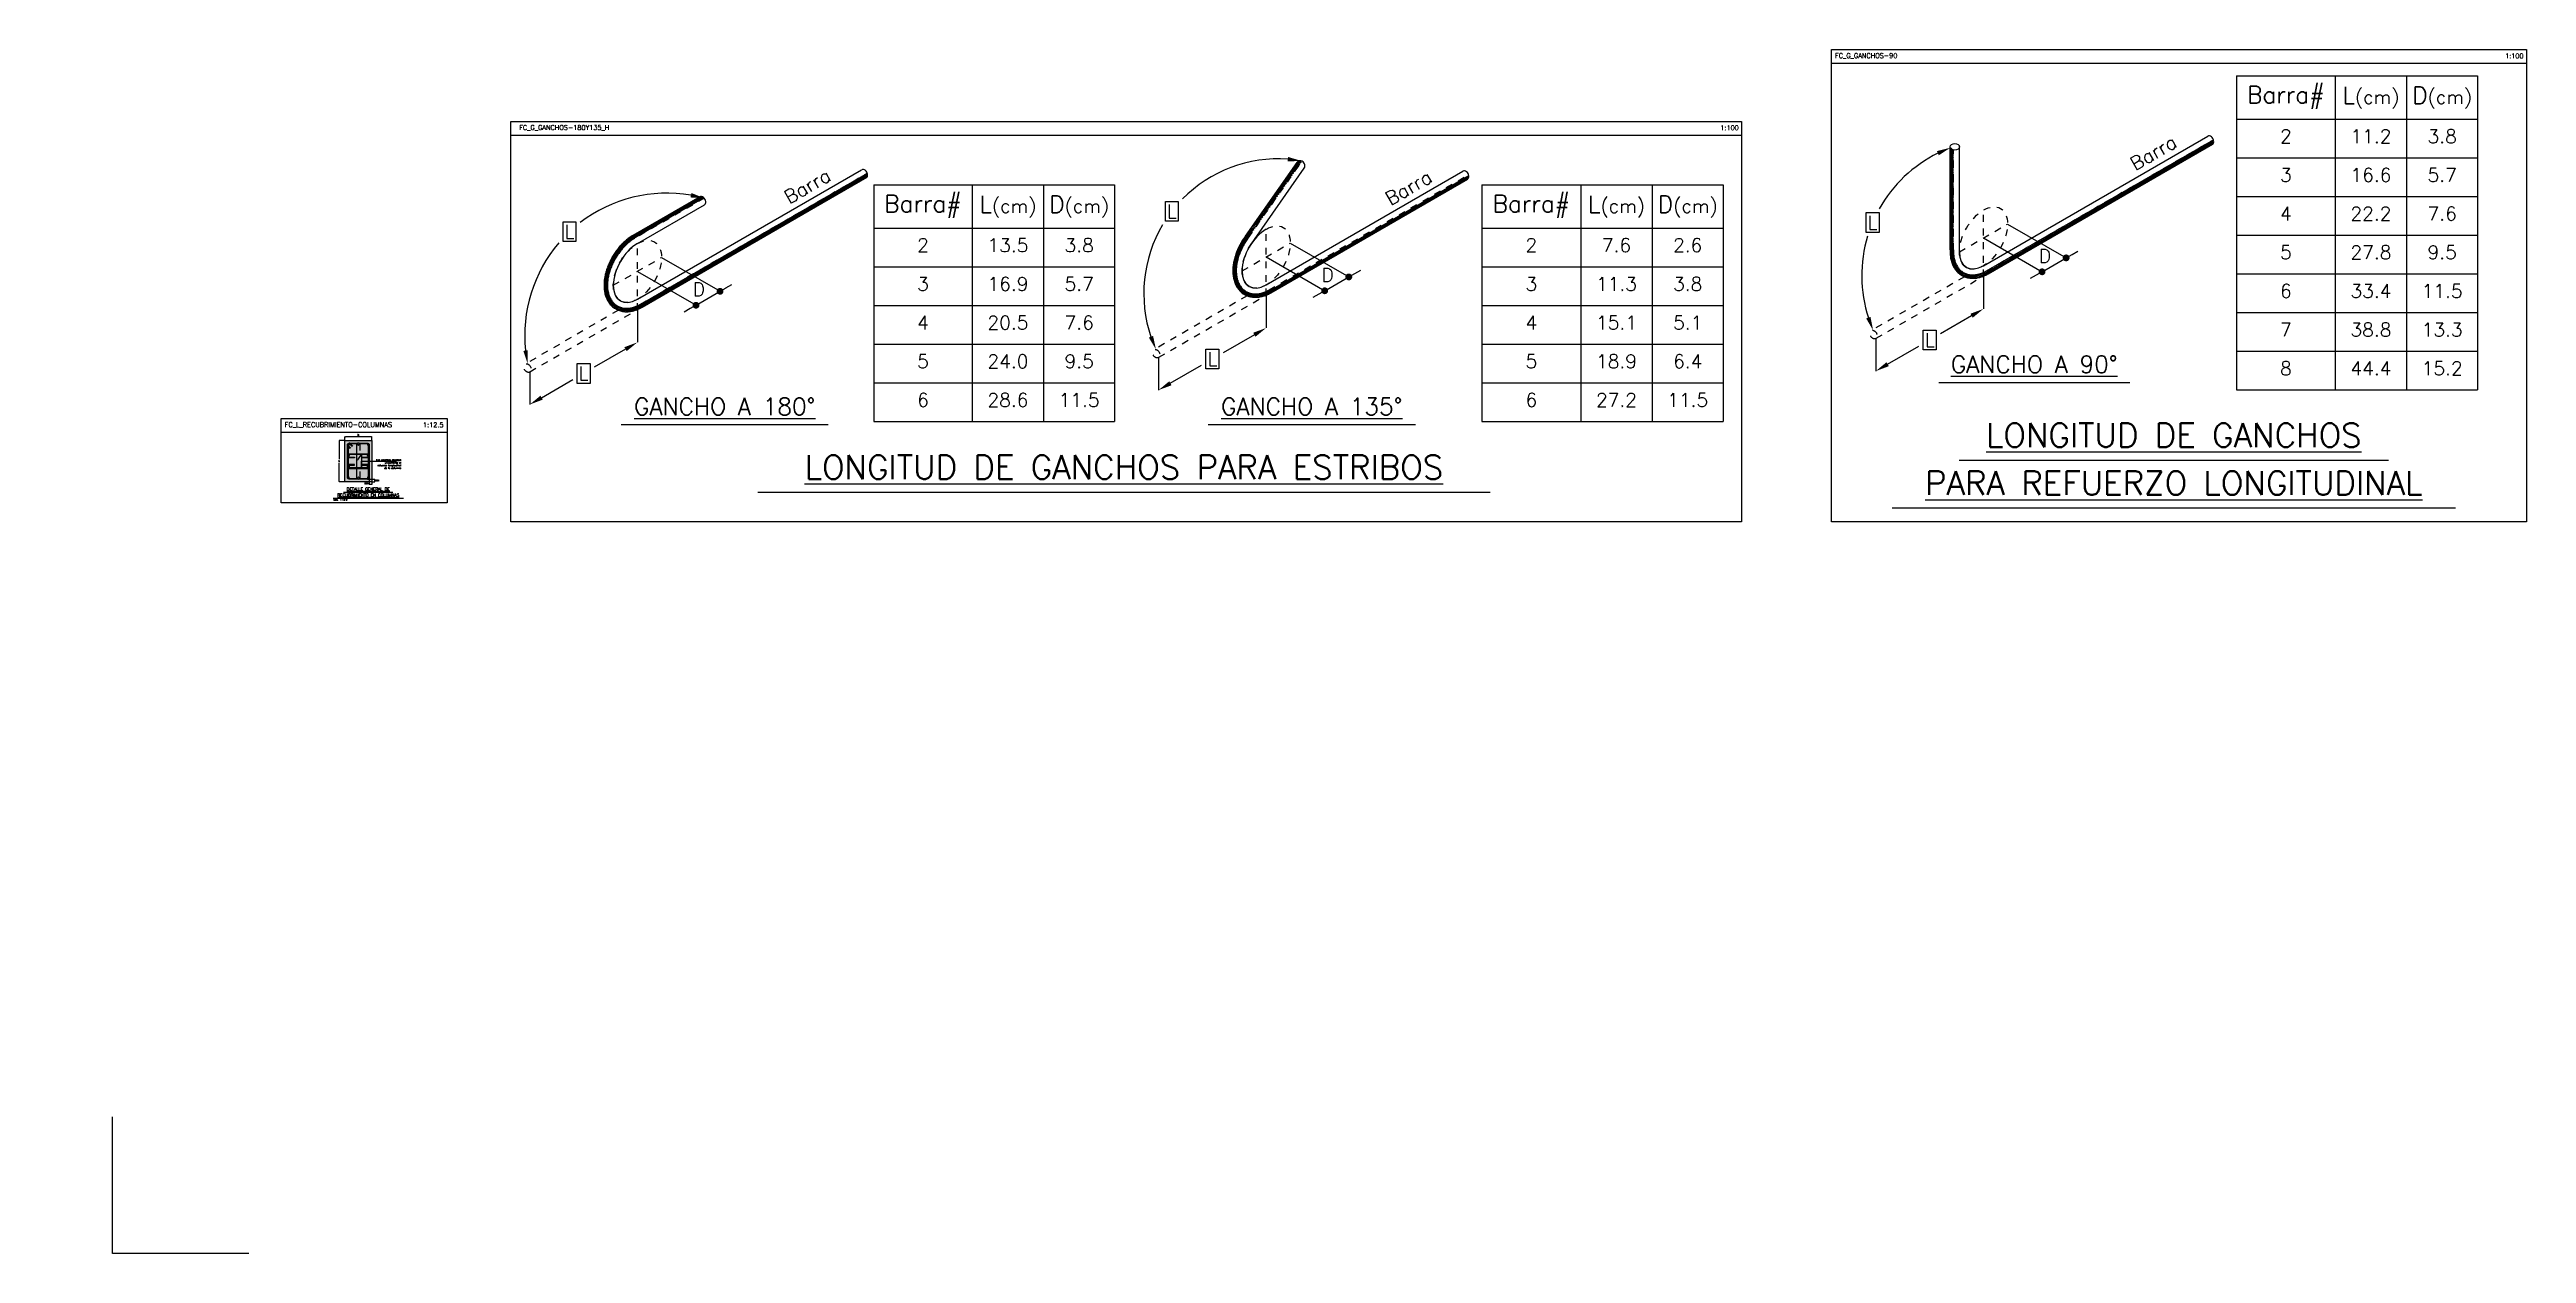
# Model space of a CAD drawing. Header units: millimetres. Extents: x 0 to 109, y -9 to 41.
# Drawn here: x 21.41 to 57.72, y -9.38 to 8.26 of the extents above; entities that cross this region are included whole.
import ezdxf
from ezdxf import colors
from ezdxf.entities.mleader import LeaderData, LeaderLine
from ezdxf.enums import TextEntityAlignment as Align
from ezdxf.math import Vec2, Vec3

# ---------------------------------------------------------------- set-up
doc = ezdxf.new("R2010")
doc.units = ezdxf.units.MM
doc.header["$LTSCALE"] = 0.01
doc.header["$PDMODE"] = 3
doc.linetypes.add('DASHDOT', pattern=[1, 0.5, -0.25, 0, -0.25])
doc.linetypes.add('DASHED2', pattern=[0.375, 0.25, -0.125])
for name, color, linetype in [('FC_BORDES', 4, 'Continuous'), ('FC_COTAS', 1, 'Continuous'), ('FC_COTAS @ 100', 1, 'Continuous'), ('FC_COTAS @ 12.5', 1, 'Continuous'), ('FC_EJES', 1, 'DASHDOT'), ('FC_HATCH 253', 253, 'Continuous'), ('FC_HATCH 254', 254, 'Continuous'), ('FC_PROYECCION', 6, 'DASHED2'), ('FC_R-140', 2, 'Continuous'), ('FC_R-200', 5, 'Continuous'), ('FC_R-80', 11, 'Continuous'), ('FC_R-80 @ 100', 11, 'Continuous'), ('FC_REFUERZO 2', 1, 'Continuous')]:
    doc.layers.add(name, color=color, linetype=linetype)
doc.layers.add('FC_HOJA', color=230, linetype='Continuous', plot=False)
doc.layers.add('FC_HOJA @ 20', color=230, linetype='Continuous', plot=False)
doc.styles.add('FC_TEXT', font='romans.shx', dxfattribs={"height": 0.002})
doc.styles.add('FC_TEXT1', font='romans.shx')
doc.dimstyles.new('FC_COTAS', dxfattribs={"dimtxt": 0.0015, "dimasz": 0.001, "dimexe": 0, "dimexo": 0, "dimgap": 0.001, "dimtad": 1, "dimtih": 1, "dimtoh": 1, "dimzin": 0, "dimdsep": 46, "dimtxsty": 'FC_TEXT1', "dimblk": 'DOT', "dimcen": 0.09, "dimclrd": 256, "dimclre": 256, "dimclrt": 256, "dimadec": 0, "dimazin": 0, "dimtfac": 1, "dimtix": 1, "dimtmove": 2, "dimatfit": 3, "dimfxl": 1.002, "dimtolj": 1, "dimtzin": 0, "dimlwd": -1, "dimarcsym": 0})

msp = doc.modelspace()

# ---------------------------------------------------------------- texts
at = {"layer": 'FC_HOJA @ 20', "char_height": 0.07, "style": 'FC_TEXT'}
for s, insert, attachment_point in [('FC_G_GANCHOS-90', (47.584, 8.164), 4), ('1:100', (57.675, 8.164), 6), ('1:100', (46.172, 7.111), 6), ('FC_L_RECUBRIMIENTO-COLUMNAS', (24.862, 2.759), 4), ('1:12.5', (27.188, 2.759), 6)]:
    msp.add_mtext(s, dxfattribs=dict(at, insert=insert, attachment_point=attachment_point))
at = {"layer": 'FC_HOJA @ 20', "insert": (28.298, 7.111), "char_height": 0.07, "width": 1.53403, "attachment_point": 4, "style": 'FC_TEXT'}
msp.add_mtext('FC_G_GANCHOS-180Y135_H', dxfattribs=at)

# ---------------------------------------------------------------- blocks, each defined once
blk = doc.blocks.new('*U33')
at = {"layer": 'FC_R-140', "color": 4, "ltscale": 1.5}
blk.add_lwpolyline([(-0.01518, 0), (0.01518, 0)], dxfattribs=at)
at = {"layer": 'FC_R-140', "ltscale": 1.5, "style": 'FC_TEXT1'}
blk.add_attdef('%%UTÍTULO', text='', height=0.0025, dxfattribs=at).set_placement((0, 0.00266), align=Align.MIDDLE_CENTER)
at = {"layer": 'FC_R-80', "ltscale": 1.5, "style": 'FC_TEXT1'}
blk.add_attdef('ESCALA', text='', height=0.002, dxfattribs=at).set_placement((-0.01518, -0.0017), align=Align.MIDDLE_LEFT)
blk = doc.blocks.new('*U34')
at = {"layer": 'FC_R-140', "color": 4, "ltscale": 1.5}
blk.add_lwpolyline([(-0.0152, 0), (0.0152, 0)], dxfattribs=at)
at = {"layer": 'FC_R-140', "ltscale": 1.5, "style": 'FC_TEXT1'}
blk.add_attdef('%%UTÍTULO', text='', height=0.0025, dxfattribs=at).set_placement((0, 0.00266), align=Align.MIDDLE_CENTER)
at = {"layer": 'FC_R-80', "ltscale": 1.5, "style": 'FC_TEXT1'}
blk.add_attdef('ESCALA', text='', height=0.002, dxfattribs=at).set_placement((-0.0152, -0.0017), align=Align.MIDDLE_LEFT)
blk = doc.blocks.new('*T28')
at = {"layer": 'FC_BORDES', "color": 0, "linetype": 'ByBlock', "lineweight": -2, "transparency": 16777216}
for p, q in [((0, 0), (3.535, 0)), ((0, 0), (0, -3.467)), ((1.447, 0), (1.447, -3.467)), ((2.494, 0), (2.494, -3.467)), ((3.535, 0), (3.535, -3.467)), ((0, -0.633), (3.535, -0.633)), ((0, -1.2), (3.535, -1.2)), ((0, -1.767), (3.535, -1.767)), ((0, -2.333), (3.535, -2.333)), ((0, -2.9), (3.535, -2.9)), ((0, -3.467), (3.535, -3.467))]:
    blk.add_line(p, q, dxfattribs=at)
at = {"layer": 'FC_BORDES', "color": 2, "transparency": 16777216, "char_height": 0.25, "attachment_point": 5, "style": 'FC_TEXT1'}
for s, insert, width in [('{\\C12;Barra#}', (0.724, -0.317), 1.44709), ('{\\C12;L\\H0.8x;\\C11;(cm)}', (1.971, -0.317), 1.04655), ('{\\C12;D\\H0.8x;\\C11;(cm)}', (3.015, -0.317), 1.04078)]:
    blk.add_mtext(s, dxfattribs=dict(at, insert=insert, width=width))
at = {"layer": 'FC_BORDES', "color": 11, "transparency": 16777216, "char_height": 0.2, "attachment_point": 2, "style": 'FC_TEXT1'}
for s, insert, width in [('2', (0.724, -0.783), 1.14739), ('7.6', (1.971, -0.783), 0.74685), ('2.6', (3.015, -0.783), 0.74108), ('3', (0.724, -1.35), 1.14739), ('11.3', (1.971, -1.35), 0.74685), ('3.8', (3.015, -1.35), 0.74108), ('4', (0.724, -1.917), 1.14739), ('15.1', (1.971, -1.917), 0.74685), ('5.1', (3.015, -1.917), 0.74108), ('5', (0.724, -2.483), 1.14739), ('18.9', (1.971, -2.483), 0.74685), ('6.4', (3.015, -2.483), 0.74108), ('6', (0.724, -3.05), 1.14739), ('27.2', (1.971, -3.05), 0.74685), ('11.5', (3.015, -3.05), 0.74108)]:
    blk.add_mtext(s, dxfattribs=dict(at, insert=insert, width=width))
blk = doc.blocks.new('*U35')
at = {"layer": 'FC_R-200', "color": 4, "ltscale": 1.5}
blk.add_lwpolyline([(-0.05368, 0), (0.05368, 0)], dxfattribs=at)
at = {"layer": 'FC_R-200', "ltscale": 1.5, "style": 'FC_TEXT1'}
blk.add_attdef('%%UTÍTULO', text='', height=0.0035, dxfattribs=at).set_placement((0, 0.00366), align=Align.MIDDLE_CENTER)
at = {"layer": 'FC_R-80', "ltscale": 1.5, "style": 'FC_TEXT1'}
blk.add_attdef('ESCALA', text='', height=0.002, dxfattribs=at).set_placement((-0.05316, -0.0017), align=Align.MIDDLE_LEFT)
blk = doc.blocks.new('*D30')
at = {"layer": 'Defpoints', "color": 0, "ltscale": 0.6, "transparency": 16777216}
for p in [(-1.026, 0.971), (0.36, 1.072), (-0.19, -0.935), (-2.228, -1.357)]:
    blk.add_point(p, dxfattribs=at)
at = {"layer": 'FC_COTAS', "ltscale": 0.6, "transparency": 16777216}
for start, end in [(80.1744, 127.5081), (139.4537, 186.1989)]:
    blk.add_arc((-0.19, -0.935), 2.081, start, end, dxfattribs=at)
for points in [[(0.172, 1.148), (0.158, 1.083), (0.36, 1.072)], [(-2.226, -1.155), (-2.292, -1.165), (-2.228, -1.357)]]:
    blk.add_solid(points, dxfattribs=at)
at = {"layer": 'FC_COTAS', "ltscale": 0.6, "transparency": 16777216, "insert": (-1.614, 0.582), "char_height": 0.15, "attachment_point": 5, "style": 'FC_TEXT1'}
blk.add_mtext('\\A1;{\\H1.33333x;\\C11;L}', dxfattribs=at)
blk = doc.blocks.new('*D31')
at = {"layer": 'Defpoints', "color": 0, "ltscale": 0.6, "transparency": 16777216}
for p in [(-0.62, -0.564), (-0.62, -1.039), (-2.198, -1.475)]:
    blk.add_point(p, dxfattribs=at)
at = {"layer": 'FC_COTAS', "lineweight": -2, "ltscale": 0.6, "transparency": 16777216}
for p, q in [((-0.62, -0.564), (-0.62, -1.039)), ((-2.198, -1.475), (-2.198, -1.95))]:
    blk.add_line(p, q, dxfattribs=at)
at = {"layer": 'FC_COTAS', "ltscale": 0.6, "transparency": 16777216}
for p, q in [((-0.793, -1.139), (-1.252, -1.404)), ((-2.024, -1.85), (-1.566, -1.585))]:
    blk.add_line(p, q, dxfattribs=at)
for points in [[(-0.81, -1.11), (-0.777, -1.168), (-0.62, -1.039)], [(-2.041, -1.821), (-2.008, -1.879), (-2.198, -1.95)]]:
    blk.add_solid(points, dxfattribs=at)
at = {"layer": 'FC_COTAS', "ltscale": 0.6, "transparency": 16777216, "insert": (-1.409, -1.494), "char_height": 0.15, "attachment_point": 5, "style": 'FC_TEXT1'}
blk.add_mtext('\\A1;{\\H1.33333x;\\C11;L}', dxfattribs=at)
blk = doc.blocks.new('_Dot')
at = {"color": 0, "linetype": 'ByBlock', "lineweight": -2}
blk.add_line((-0.5, 0), (-1, 0), dxfattribs=at)
at = {"color": 0, "linetype": 'ByBlock', "const_width": 0.5}
blk.add_lwpolyline([(-0.25, 0, 1), (0.25, 0, 1)], format="xyb", close=True, dxfattribs=at)
blk = doc.blocks.new('*D32')
at = {"layer": 'Defpoints', "color": 0, "ltscale": 0.6, "transparency": 16777216}
for p in [(-0.62, 0), (-0.267, 0.204), (0.592, -0.292)]:
    blk.add_point(p, dxfattribs=at)
at = {"layer": 'FC_COTAS', "lineweight": -2, "ltscale": 0.6, "transparency": 16777216}
for p, q in [((-0.62, 0), (0.239, -0.496)), ((-0.267, 0.204), (0.592, -0.292))]:
    blk.add_line(p, q, dxfattribs=at)
at = {"layer": 'FC_COTAS', "ltscale": 0.6, "transparency": 16777216}
for p, q in [((0.239, -0.496), (0.592, -0.292)), ((0.678, -0.242), (0.765, -0.192)), ((0.152, -0.546), (0.066, -0.596))]:
    blk.add_line(p, q, dxfattribs=at)
at = {"layer": 'FC_COTAS', "ltscale": 0.6, "transparency": 16777216, "xscale": 0.1, "yscale": 0.1, "zscale": 0.1}
for p, rotation in [((0.592, -0.292), 209.9999999999999), ((0.239, -0.496), 29.9999999999999)]:
    blk.add_blockref('_Dot', p, dxfattribs=dict(at, rotation=rotation))
at = {"layer": 'FC_COTAS', "ltscale": 0.6, "transparency": 16777216, "insert": (0.28, -0.263), "char_height": 0.15, "attachment_point": 5, "style": 'FC_TEXT1'}
blk.add_mtext('\\A1;{\\H1.33333x;\\C11;D}', dxfattribs=at)
blk = doc.blocks.new('*D27')
at = {"layer": 'Defpoints', "color": 0, "ltscale": 0.6, "transparency": 16777216}
for p in [(8.596, -0.353), (8.596, -0.828), (7.018, -1.264)]:
    blk.add_point(p, dxfattribs=at)
at = {"layer": 'FC_COTAS', "lineweight": -2, "ltscale": 0.6, "transparency": 16777216}
for p, q in [((8.596, -0.353), (8.596, -0.828)), ((7.018, -1.264), (7.018, -1.739))]:
    blk.add_line(p, q, dxfattribs=at)
at = {"layer": 'FC_COTAS', "ltscale": 0.6, "transparency": 16777216}
for p, q in [((8.423, -0.928), (7.964, -1.193)), ((7.191, -1.639), (7.65, -1.374))]:
    blk.add_line(p, q, dxfattribs=at)
for points in [[(8.406, -0.899), (8.439, -0.957), (8.596, -0.828)], [(7.175, -1.61), (7.208, -1.668), (7.018, -1.739)]]:
    blk.add_solid(points, dxfattribs=at)
at = {"layer": 'FC_COTAS', "ltscale": 0.6, "transparency": 16777216, "insert": (7.807, -1.283), "char_height": 0.15, "attachment_point": 5, "style": 'FC_TEXT1'}
blk.add_mtext('\\A1;{\\H1.33333x;\\C11;L}', dxfattribs=at)
blk = doc.blocks.new('*D25')
at = {"layer": 'Defpoints', "color": 0, "ltscale": 0.6, "transparency": 16777216}
for p in [(4.298, -34.333), (3.945, -34.537), (5.156, -34.829)]:
    blk.add_point(p, dxfattribs=at)
at = {"layer": 'FC_COTAS', "lineweight": -2, "ltscale": 0.6, "transparency": 16777216}
for p, q in [((4.298, -34.333), (5.156, -34.829)), ((3.945, -34.537), (4.803, -35.032))]:
    blk.add_line(p, q, dxfattribs=at)
at = {"layer": 'FC_COTAS', "ltscale": 0.6, "transparency": 16777216}
for p, q in [((4.803, -35.032), (5.156, -34.829)), ((5.243, -34.779), (5.33, -34.729)), ((4.717, -35.082), (4.63, -35.132))]:
    blk.add_line(p, q, dxfattribs=at)
at = {"layer": 'FC_COTAS', "ltscale": 0.6, "transparency": 16777216, "xscale": 0.1, "yscale": 0.1, "zscale": 0.1}
for p, rotation in [((5.156, -34.829), 209.9999999999999), ((4.803, -35.032), 29.9999999999999)]:
    blk.add_blockref('_Dot', p, dxfattribs=dict(at, rotation=rotation))
at = {"layer": 'FC_COTAS', "ltscale": 0.6, "transparency": 16777216, "insert": (4.845, -34.799), "char_height": 0.15, "attachment_point": 5, "style": 'FC_TEXT1'}
blk.add_mtext('\\A1;{\\H1.33333x;\\C11;D}', dxfattribs=at)
blk = doc.blocks.new('*D26')
at = {"layer": 'Defpoints', "color": 0, "ltscale": 0.6, "transparency": 16777216}
for p in [(3.089, -33.393), (4.46, -33.129), (4.122, -35.071), (2.33, -35.892)]:
    blk.add_point(p, dxfattribs=at)
at = {"layer": 'FC_COTAS', "ltscale": 0.6, "transparency": 16777216}
for start, end in [(85.9358, 135.4094), (149.3885, 198.7857)]:
    blk.add_arc((4.122, -35.071), 1.971, start, end, dxfattribs=at)
for points in [[(4.266, -33.072), (4.258, -33.138), (4.46, -33.129)], [(2.287, -35.693), (2.225, -35.718), (2.33, -35.892)]]:
    blk.add_solid(points, dxfattribs=at)
at = {"layer": 'FC_COTAS', "ltscale": 0.6, "transparency": 16777216, "insert": (2.561, -33.867), "char_height": 0.15, "attachment_point": 5, "style": 'FC_TEXT1'}
blk.add_mtext('\\A1;{\\H1.33333x;\\C11;L}', dxfattribs=at)
blk = doc.blocks.new('*T29')
at = {"layer": 'FC_BORDES', "color": 0, "linetype": 'ByBlock', "lineweight": -2, "transparency": 16777216}
for p, q in [((0, 0), (3.532, 0)), ((0, 0), (0, -3.467)), ((1.444, 0), (1.444, -3.467)), ((2.491, 0), (2.491, -3.467)), ((3.532, 0), (3.532, -3.467)), ((0, -0.633), (3.532, -0.633)), ((0, -1.2), (3.532, -1.2)), ((0, -1.767), (3.532, -1.767)), ((0, -2.333), (3.532, -2.333)), ((0, -2.9), (3.532, -2.9)), ((0, -3.467), (3.532, -3.467))]:
    blk.add_line(p, q, dxfattribs=at)
at = {"layer": 'FC_BORDES', "color": 2, "transparency": 16777216, "char_height": 0.25, "attachment_point": 5, "style": 'FC_TEXT1'}
for s, insert, width in [('{\\C12;Barra#}', (0.722, -0.317), 1.44409), ('{\\C12;L\\H0.8x;\\C11;(cm)}', (1.968, -0.317), 1.04655), ('{\\C12;D\\H0.8x;\\C11;(cm)}', (3.012, -0.317), 1.04078)]:
    blk.add_mtext(s, dxfattribs=dict(at, insert=insert, width=width))
at = {"layer": 'FC_BORDES', "color": 11, "transparency": 16777216, "char_height": 0.2, "attachment_point": 2, "style": 'FC_TEXT1'}
for s, insert, width in [('2', (0.722, -0.783), 1.14439), ('13.5', (1.968, -0.783), 0.74685), ('3.8', (3.012, -0.783), 0.74108), ('3', (0.722, -1.35), 1.14439), ('16.9', (1.968, -1.35), 0.74685), ('5.7', (3.012, -1.35), 0.74108), ('4', (0.722, -1.917), 1.14439), ('20.5', (1.968, -1.917), 0.74685), ('7.6', (3.012, -1.917), 0.74108), ('5', (0.722, -2.483), 1.14439), ('24.0', (1.968, -2.483), 0.74685), ('9.5', (3.012, -2.483), 0.74108), ('6', (0.722, -3.05), 1.14439), ('28.6', (1.968, -3.05), 0.74685), ('11.5', (3.012, -3.05), 0.74108)]:
    blk.add_mtext(s, dxfattribs=dict(at, insert=insert, width=width))
blk = doc.blocks.new('*U41')
at = {"layer": 'FC_R-140', "color": 4, "ltscale": 1.5}
blk.add_lwpolyline([(-0.014, 0), (0.014, 0)], dxfattribs=at)
at = {"layer": 'FC_R-140', "ltscale": 1.5, "style": 'FC_TEXT1'}
blk.add_attdef('%%UTÍTULO', text='', height=0.0025, dxfattribs=at).set_placement((0, 0.00266), align=Align.MIDDLE_CENTER)
at = {"layer": 'FC_R-80', "ltscale": 1.5, "style": 'FC_TEXT1'}
blk.add_attdef('ESCALA', text='', height=0.002, dxfattribs=at).set_placement((-0.014, -0.0017), align=Align.MIDDLE_LEFT)
blk = doc.blocks.new('*T40')
at = {"layer": 'FC_BORDES', "color": 0, "linetype": 'ByBlock', "lineweight": -2, "ltscale": 0.6, "transparency": 16777216}
for p, q in [((0, 0), (3.535, 0)), ((0, 0), (0, -4.6)), ((1.447, 0), (1.447, -4.6)), ((2.494, 0), (2.494, -4.6)), ((3.535, 0), (3.535, -4.6)), ((0, -0.633), (3.535, -0.633)), ((0, -1.2), (3.535, -1.2)), ((0, -1.767), (3.535, -1.767)), ((0, -2.333), (3.535, -2.333)), ((0, -2.9), (3.535, -2.9)), ((0, -3.467), (3.535, -3.467)), ((0, -4.033), (3.535, -4.033)), ((0, -4.6), (3.535, -4.6))]:
    blk.add_line(p, q, dxfattribs=at)
at = {"layer": 'FC_BORDES', "color": 2, "ltscale": 0.6, "transparency": 16777216, "char_height": 0.25, "attachment_point": 5, "style": 'FC_TEXT1'}
for s, insert, width in [('{\\C12;Barra#}', (0.724, -0.317), 1.44709), ('{\\C12;L\\H0.8x;\\C11;(cm)}', (1.971, -0.317), 1.04655), ('{\\C12;D\\H0.8x;\\C11;(cm)}', (3.015, -0.317), 1.04078)]:
    blk.add_mtext(s, dxfattribs=dict(at, insert=insert, width=width))
at = {"layer": 'FC_BORDES', "color": 11, "ltscale": 0.6, "transparency": 16777216, "char_height": 0.2, "attachment_point": 2, "style": 'FC_TEXT1'}
for s, insert, width in [('2', (0.724, -0.783), 1.14739), ('11.2', (1.971, -0.783), 0.74685), ('3.8', (3.015, -0.783), 0.74108), ('3', (0.724, -1.35), 1.14739), ('16.6', (1.971, -1.35), 0.74685), ('5.7', (3.015, -1.35), 0.74108), ('4', (0.724, -1.917), 1.14739), ('22.2', (1.971, -1.917), 0.74685), ('7.6', (3.015, -1.917), 0.74108), ('5', (0.724, -2.483), 1.14739), ('27.8', (1.971, -2.483), 0.74685), ('9.5', (3.015, -2.483), 0.74108), ('6', (0.724, -3.05), 1.14739), ('33.4', (1.971, -3.05), 0.74685), ('11.5', (3.015, -3.05), 0.74108), ('7', (0.724, -3.617), 1.14739), ('38.8', (1.971, -3.617), 0.74685), ('13.3', (3.015, -3.617), 0.74108), ('8', (0.724, -4.183), 1.14739), ('44.4', (1.971, -4.183), 0.74685), ('15.2', (3.015, -4.183), 0.74108)]:
    blk.add_mtext(s, dxfattribs=dict(at, insert=insert, width=width))
blk = doc.blocks.new('*U42')
at = {"layer": 'FC_R-200', "color": 4, "ltscale": 1.5}
for points in [[(-0.03148, 0), (0.03148, 0)], [(-0.04128, -0.007), (0.04128, -0.007)]]:
    blk.add_lwpolyline(points, dxfattribs=at)
at = {"layer": 'FC_R-200', "ltscale": 1.5, "style": 'FC_TEXT1'}
for tag, p in [('%%UTÍTULO', (0, 0.00366)), ('%%UTÍTULO1', (0, -0.00334))]:
    blk.add_attdef(tag, text='', height=0.0035, dxfattribs=at).set_placement(p, align=Align.MIDDLE_CENTER)
at = {"layer": 'FC_R-80', "ltscale": 1.5, "style": 'FC_TEXT1'}
blk.add_attdef('ESCALA', text='', height=0.002, dxfattribs=at).set_placement((-0.04075, -0.0087), align=Align.MIDDLE_LEFT)
blk = doc.blocks.new('*D37')
at = {"layer": 'Defpoints', "color": 0, "ltscale": 0.6, "transparency": 16777216}
for p in [(-0.994, -44.709), (-0.994, -45.184), (-2.572, -45.62)]:
    blk.add_point(p, dxfattribs=at)
at = {"layer": 'FC_COTAS', "lineweight": -2, "ltscale": 0.6, "transparency": 16777216}
for p, q in [((-0.994, -44.709), (-0.994, -45.184)), ((-2.572, -45.62), (-2.572, -46.095))]:
    blk.add_line(p, q, dxfattribs=at)
at = {"layer": 'FC_COTAS', "ltscale": 0.6, "transparency": 16777216}
for p, q in [((-1.167, -45.284), (-1.626, -45.549)), ((-2.399, -45.995), (-1.94, -45.73))]:
    blk.add_line(p, q, dxfattribs=at)
for points in [[(-1.184, -45.255), (-1.151, -45.313), (-0.994, -45.184)], [(-2.415, -45.966), (-2.382, -46.024), (-2.572, -46.095)]]:
    blk.add_solid(points, dxfattribs=at)
at = {"layer": 'FC_COTAS', "ltscale": 0.6, "transparency": 16777216, "insert": (-1.783, -45.64), "char_height": 0.15, "attachment_point": 5, "style": 'FC_TEXT1'}
blk.add_mtext('\\A1;{\\H1.33333x;\\C11;L}', dxfattribs=at)
blk = doc.blocks.new('*D38')
at = {"layer": 'Defpoints', "color": 0, "ltscale": 0.6, "transparency": 16777216}
for p in [(-0.994, -44.145), (-0.641, -43.941), (0.218, -44.437)]:
    blk.add_point(p, dxfattribs=at)
at = {"layer": 'FC_COTAS', "lineweight": -2, "ltscale": 0.6, "transparency": 16777216}
for p, q in [((-0.994, -44.145), (-0.135, -44.641)), ((-0.641, -43.941), (0.218, -44.437))]:
    blk.add_line(p, q, dxfattribs=at)
at = {"layer": 'FC_COTAS', "ltscale": 0.6, "transparency": 16777216}
for p, q in [((-0.135, -44.641), (0.218, -44.437)), ((0.304, -44.387), (0.391, -44.337)), ((-0.222, -44.691), (-0.309, -44.741))]:
    blk.add_line(p, q, dxfattribs=at)
at = {"layer": 'FC_COTAS', "ltscale": 0.6, "transparency": 16777216, "xscale": 0.1, "yscale": 0.1, "zscale": 0.1}
for p, rotation in [((-0.135, -44.641), 29.9999999999999), ((0.218, -44.437), 209.9999999999999)]:
    blk.add_blockref('_Dot', p, dxfattribs=dict(at, rotation=rotation))
at = {"layer": 'FC_COTAS', "ltscale": 0.6, "transparency": 16777216, "insert": (-0.094, -44.408), "char_height": 0.15, "attachment_point": 5, "style": 'FC_TEXT1'}
blk.add_mtext('\\A1;{\\H1.33333x;\\C11;D}', dxfattribs=at)
blk = doc.blocks.new('*D39')
at = {"layer": 'Defpoints', "color": 0, "ltscale": 0.6, "transparency": 16777216}
for p in [(-1.479, -42.824), (-2.344, -43.455), (-0.776, -44.699), (-2.611, -45.5)]:
    blk.add_point(p, dxfattribs=at)
at = {"layer": 'FC_COTAS', "ltscale": 0.6, "transparency": 16777216}
for start, end in [(116.2908, 150.6996), (163.1688, 197.8661)]:
    blk.add_arc((-0.776, -44.699), 2.002, start, end, dxfattribs=at)
for points in [[(-1.676, -42.873), (-1.65, -42.935), (-1.479, -42.824)], [(-2.65, -45.301), (-2.713, -45.324), (-2.611, -45.5)]]:
    blk.add_solid(points, dxfattribs=at)
at = {"layer": 'FC_COTAS', "ltscale": 0.6, "transparency": 16777216, "insert": (-2.62, -43.919), "char_height": 0.15, "attachment_point": 5, "style": 'FC_TEXT1'}
blk.add_mtext('\\A1;{\\H1.33333x;\\C11;L}', dxfattribs=at)
blk = doc.blocks.new('*U47')
at = {"color": 0, "ltscale": 1.5}
blk.add_lwpolyline([(-0.115, -0.01), (-0.115, -0.01)], dxfattribs=at)
blk.add_wipeout([(-0.133, 0), (0.135, 0), (0.137, 0), (0.14, -0.001), (0.142, -0.001), (0.145, -0.002), (0.147, -0.003), (0.15, -0.005), (0.152, -0.007), (0.153, -0.008), (0.155, -0.01), (0.157, -0.013), (0.158, -0.015), (0.159, -0.018), (0.159, -0.02), (0.16, -0.023), (0.16, -0.025), (0.16, -0.5), (0.16, -0.502), (0.159, -0.505), (0.159, -0.507), (0.158, -0.51), (0.157, -0.512), (0.155, -0.515), (0.153, -0.517), (0.152, -0.518), (0.15, -0.52), (0.147, -0.522), (0.145, -0.523), (0.142, -0.524), (0.14, -0.524), (0.137, -0.525), (0.135, -0.525), (-0.135, -0.525), (-0.137, -0.525), (-0.14, -0.524), (-0.142, -0.524), (-0.145, -0.523), (-0.147, -0.522), (-0.15, -0.52), (-0.152, -0.518), (-0.153, -0.517), (-0.155, -0.515), (-0.157, -0.512), (-0.158, -0.51), (-0.159, -0.507), (-0.159, -0.505), (-0.16, -0.502), (-0.16, -0.5), (-0.16, -0.025), (-0.16, -0.023), (-0.159, -0.02), (-0.159, -0.018), (-0.158, -0.015), (-0.157, -0.013), (-0.155, -0.01), (-0.153, -0.008), (-0.152, -0.007), (-0.15, -0.005), (-0.147, -0.003), (-0.145, -0.002), (-0.142, -0.001), (-0.14, -0.001), (-0.137, 0), (-0.135, 0), (-0.132, 0), (-0.129, -0.001), (-0.127, -0.001), (-0.124, -0.002), (-0.122, -0.003), (-0.12, -0.005), (-0.118, -0.006), (-0.085, -0.04), (-0.092, -0.047), (-0.123, -0.015), (-0.124, -0.014), (-0.125, -0.013), (-0.127, -0.012), (-0.128, -0.011), (-0.13, -0.01), (-0.131, -0.01), (-0.133, -0.01), (-0.135, -0.01), (-0.136, -0.01), (-0.138, -0.01), (-0.14, -0.01), (-0.141, -0.011), (-0.143, -0.012), (-0.144, -0.013), (-0.145, -0.014), (-0.146, -0.015), (-0.147, -0.016), (-0.148, -0.017), (-0.149, -0.019), (-0.15, -0.02), (-0.15, -0.022), (-0.15, -0.024), (-0.15, -0.025), (-0.15, -0.027), (-0.15, -0.029), (-0.15, -0.03), (-0.149, -0.032), (-0.148, -0.033), (-0.147, -0.035), (-0.146, -0.036), (-0.145, -0.037), (-0.144, -0.038), (-0.114, -0.069), (-0.121, -0.076), (-0.15, -0.045), (-0.15, -0.5), (-0.15, -0.501), (-0.15, -0.503), (-0.15, -0.505), (-0.149, -0.506), (-0.148, -0.508), (-0.147, -0.509), (-0.146, -0.51), (-0.145, -0.511), (-0.144, -0.512), (-0.143, -0.513), (-0.141, -0.514), (-0.14, -0.515), (-0.138, -0.515), (-0.136, -0.515), (-0.135, -0.515), (0.135, -0.515), (0.136, -0.515), (0.138, -0.515), (0.14, -0.515), (0.141, -0.514), (0.143, -0.513), (0.144, -0.512), (0.145, -0.511), (0.146, -0.51), (0.147, -0.509), (0.148, -0.508), (0.149, -0.506), (0.15, -0.505), (0.15, -0.503), (0.15, -0.501), (0.15, -0.5), (0.15, -0.025), (0.15, -0.024), (0.15, -0.022), (0.15, -0.02), (0.149, -0.019), (0.148, -0.017), (0.147, -0.016), (0.146, -0.015), (0.145, -0.014), (0.144, -0.013), (0.143, -0.012), (0.141, -0.011), (0.14, -0.01), (0.138, -0.01), (0.136, -0.01), (0.136, -0.01), (-0.115, -0.01), (-0.118, -0.006), (-0.12, -0.005), (-0.122, -0.003), (-0.124, -0.002), (-0.127, -0.001), (-0.129, 0), (-0.132, 0)], dxfattribs=at)
blk.add_lwpolyline([(-0.133, 0), (0.135, 0), (0.137, 0), (0.14, -0.001), (0.142, -0.001), (0.145, -0.002), (0.147, -0.003), (0.15, -0.005), (0.152, -0.007), (0.153, -0.008), (0.155, -0.01), (0.157, -0.013), (0.158, -0.015), (0.159, -0.018), (0.159, -0.02), (0.16, -0.023), (0.16, -0.025), (0.16, -0.5), (0.16, -0.502), (0.159, -0.505), (0.159, -0.507), (0.158, -0.51), (0.157, -0.512), (0.155, -0.515), (0.153, -0.517), (0.152, -0.518), (0.15, -0.52), (0.147, -0.522), (0.145, -0.523), (0.142, -0.524), (0.14, -0.524), (0.137, -0.525), (0.135, -0.525), (-0.135, -0.525), (-0.137, -0.525), (-0.14, -0.524), (-0.142, -0.524), (-0.145, -0.523), (-0.147, -0.522), (-0.15, -0.52), (-0.152, -0.518), (-0.153, -0.517), (-0.155, -0.515), (-0.157, -0.512), (-0.158, -0.51), (-0.159, -0.507), (-0.159, -0.505), (-0.16, -0.502), (-0.16, -0.5), (-0.16, -0.025), (-0.16, -0.023), (-0.159, -0.02), (-0.159, -0.018), (-0.158, -0.015), (-0.157, -0.013), (-0.155, -0.01), (-0.153, -0.008), (-0.152, -0.007), (-0.15, -0.005), (-0.147, -0.003), (-0.145, -0.002), (-0.142, -0.001), (-0.14, -0.001), (-0.137, 0), (-0.135, 0), (-0.132, 0), (-0.129, -0.001), (-0.127, -0.001), (-0.124, -0.002), (-0.122, -0.003), (-0.12, -0.005), (-0.118, -0.006), (-0.085, -0.04), (-0.092, -0.047), (-0.123, -0.015), (-0.124, -0.014), (-0.125, -0.013), (-0.127, -0.012), (-0.128, -0.011), (-0.13, -0.01), (-0.131, -0.01), (-0.133, -0.01), (-0.135, -0.01), (-0.136, -0.01), (-0.138, -0.01), (-0.14, -0.01), (-0.141, -0.011), (-0.143, -0.012), (-0.144, -0.013), (-0.145, -0.014), (-0.146, -0.015), (-0.147, -0.016), (-0.148, -0.017), (-0.149, -0.019), (-0.15, -0.02), (-0.15, -0.022), (-0.15, -0.024), (-0.15, -0.025), (-0.15, -0.027), (-0.15, -0.029), (-0.15, -0.03), (-0.149, -0.032), (-0.148, -0.033), (-0.147, -0.035), (-0.146, -0.036), (-0.145, -0.037), (-0.144, -0.038), (-0.114, -0.069), (-0.121, -0.076), (-0.15, -0.045), (-0.15, -0.5), (-0.15, -0.501), (-0.15, -0.503), (-0.15, -0.505), (-0.149, -0.506), (-0.148, -0.508), (-0.147, -0.509), (-0.146, -0.51), (-0.145, -0.511), (-0.144, -0.512), (-0.143, -0.513), (-0.141, -0.514), (-0.14, -0.515), (-0.138, -0.515), (-0.136, -0.515), (-0.135, -0.515), (0.135, -0.515), (0.136, -0.515), (0.138, -0.515), (0.14, -0.515), (0.141, -0.514), (0.143, -0.513), (0.144, -0.512), (0.145, -0.511), (0.146, -0.51), (0.147, -0.509), (0.148, -0.508), (0.149, -0.506), (0.15, -0.505), (0.15, -0.503), (0.15, -0.501), (0.15, -0.5), (0.15, -0.025), (0.15, -0.024), (0.15, -0.022), (0.15, -0.02), (0.149, -0.019), (0.148, -0.017), (0.147, -0.016), (0.146, -0.015), (0.145, -0.014), (0.144, -0.013), (0.143, -0.012), (0.141, -0.011), (0.14, -0.01), (0.138, -0.01), (0.136, -0.01), (0.136, -0.01), (-0.115, -0.01), (-0.118, -0.006), (-0.12, -0.005), (-0.122, -0.003), (-0.124, -0.002), (-0.127, -0.001), (-0.129, 0), (-0.132, 0)], close=True, dxfattribs=at)
blk.add_lwpolyline([(-0.15, -0.045), (-0.15, -0.025)], dxfattribs=at)
blk = doc.blocks.new('*U45')
at = {"layer": 'FC_R-200', "color": 4, "ltscale": 1.5}
for points in [[(-0.0289, 0), (0.0289, 0)], [(-0.0411, -0.007), (0.0411, -0.007)]]:
    blk.add_lwpolyline(points, dxfattribs=at)
at = {"layer": 'FC_R-200', "ltscale": 1.5, "style": 'FC_TEXT1'}
for tag, p in [('%%UTÍTULO', (0, 0.0037)), ('%%UTÍTULO1', (0, -0.0033))]:
    blk.add_attdef(tag, text='', height=0.0035, dxfattribs=at).set_placement(p, align=Align.MIDDLE_CENTER)
at = {"layer": 'FC_R-80', "ltscale": 1.5, "style": 'FC_TEXT1'}
blk.add_attdef('ESCALA', text='', height=0.002, dxfattribs=at).set_placement((-0.0406, -0.0087), align=Align.MIDDLE_LEFT)
blk = doc.blocks.new('*D48')
at = {"layer": 'Defpoints', "color": 0, "transparency": 16777216}
for p in [(25.74, 2.586), (25.74, 2.53), (26.14, 2.53)]:
    blk.add_point(p, dxfattribs=at)
at = {"layer": 'FC_COTAS', "lineweight": -2, "transparency": 16777216}
for p, q in [((25.74, 2.53), (25.74, 2.586)), ((26.14, 2.53), (26.14, 2.586))]:
    blk.add_line(p, q, dxfattribs=at)
at = {"layer": 'FC_COTAS', "transparency": 16777216}
blk.add_line((26.128, 2.586), (25.753, 2.586), dxfattribs=at)
at = {"layer": 'FC_COTAS', "transparency": 16777216, "xscale": 0.0125, "yscale": 0.0125, "zscale": 0.0125, "rotation": 180}
blk.add_blockref('_Dot', (25.74, 2.586), dxfattribs=at)
at = {"layer": 'FC_COTAS', "transparency": 16777216, "xscale": 0.0125, "yscale": 0.0125, "zscale": 0.0125}
blk.add_blockref('_Dot', (26.14, 2.586), dxfattribs=at)
at = {"layer": 'FC_COTAS', "transparency": 16777216, "insert": (25.94, 2.614), "char_height": 0.01875, "attachment_point": 5, "style": 'FC_TEXT1'}
blk.add_mtext('\\A1;{\\H1.6x;\\C11;b}', dxfattribs=at)
blk = doc.blocks.new('*D49')
at = {"layer": 'Defpoints', "color": 0, "transparency": 16777216}
for p in [(25.74, 2.53), (25.659, 1.925), (25.74, 1.925)]:
    blk.add_point(p, dxfattribs=at)
at = {"layer": 'FC_COTAS', "lineweight": -2, "transparency": 16777216}
for p, q in [((25.74, 2.53), (25.659, 2.53)), ((25.74, 1.925), (25.659, 1.925))]:
    blk.add_line(p, q, dxfattribs=at)
at = {"layer": 'FC_COTAS', "transparency": 16777216}
for p, q in [((25.659, 2.518), (25.659, 2.255)), ((25.659, 1.938), (25.659, 2.2))]:
    blk.add_line(p, q, dxfattribs=at)
at = {"layer": 'FC_COTAS', "transparency": 16777216, "xscale": 0.0125, "yscale": 0.0125, "zscale": 0.0125}
for p, rotation in [((25.659, 2.53), 90), ((25.659, 1.925), 270)]:
    blk.add_blockref('_Dot', p, dxfattribs=dict(at, rotation=rotation))
at = {"layer": 'FC_COTAS', "transparency": 16777216, "insert": (25.659, 2.228), "char_height": 0.01875, "attachment_point": 5, "style": 'FC_TEXT1'}
blk.add_mtext('\\A1;{\\H1.6x;\\C11;h}', dxfattribs=at)
blk = doc.blocks.new('*D50')
at = {"layer": 'Defpoints', "color": 0, "transparency": 16777216}
for p in [(26.1, 1.991), (26.1, 1.883), (26.14, 1.925)]:
    blk.add_point(p, dxfattribs=at)
at = {"layer": 'FC_COTAS', "lineweight": -2, "transparency": 16777216}
for p, q in [((26.1, 1.991), (26.1, 1.883)), ((26.14, 1.925), (26.14, 1.883))]:
    blk.add_line(p, q, dxfattribs=at)
at = {"layer": 'FC_COTAS', "transparency": 16777216}
blk.add_line((26.14, 1.883), (26.1, 1.883), dxfattribs=at)
at = {"layer": 'FC_COTAS', "transparency": 16777216, "insert": (26.062, 1.9), "char_height": 0.0187, "attachment_point": 5, "style": 'FC_TEXT1'}
blk.add_mtext('\\A1;0.04', dxfattribs=at)
blk = doc.blocks.new('*D51')
at = {"layer": 'Defpoints', "color": 0, "transparency": 16777216}
for p in [(26.075, 1.965), (26.14, 1.925), (26.183, 1.965)]:
    blk.add_point(p, dxfattribs=at)
at = {"layer": 'FC_COTAS', "lineweight": -2, "transparency": 16777216}
for p, q in [((26.075, 1.965), (26.183, 1.965)), ((26.14, 1.925), (26.183, 1.925))]:
    blk.add_line(p, q, dxfattribs=at)
at = {"layer": 'FC_COTAS', "transparency": 16777216}
blk.add_line((26.183, 1.925), (26.183, 1.965), dxfattribs=at)
at = {"layer": 'FC_COTAS', "transparency": 16777216, "insert": (26.22, 1.945), "char_height": 0.0187, "attachment_point": 5, "style": 'FC_TEXT1'}
blk.add_mtext('\\A1;0.04', dxfattribs=at)
blk = doc.blocks.new('*U46')
at = {"color": 0, "lineweight": -2}
blk.add_wipeout([(0.029, -0.391), (0.029, -0.47), (0.029, -0.474), (0.027, -0.477), (0.026, -0.481), (0.024, -0.484), (0.021, -0.487), (0.019, -0.489), (0.016, -0.491), (0.012, -0.493), (0.009, -0.494), (0.005, -0.495), (0.002, -0.496), (-0.002, -0.496), (-0.006, -0.495), (-0.009, -0.494), (-0.013, -0.493), (-0.016, -0.491), (-0.019, -0.489), (-0.022, -0.486), (-0.024, -0.483), (-0.026, -0.48), (-0.028, -0.477), (-0.029, -0.473), (-0.029, -0.469), (-0.029, 0.003), (-0.029, 0.007), (-0.028, 0.011), (-0.026, 0.014), (-0.024, 0.017), (-0.022, 0.02), (-0.019, 0.023), (-0.016, 0.025), (-0.013, 0.027), (-0.009, 0.028), (-0.006, 0.029), (-0.002, 0.029), (0.002, 0.03), (0.005, 0.029), (0.009, 0.028), (0.012, 0.027), (0.016, 0.025), (0.019, 0.023), (0.021, 0.02), (0.024, 0.018), (0.026, 0.014), (0.027, 0.011), (0.029, 0.008), (0.029, 0.004), (0.029, 0.003), (0.029, -0.075), (0.02, -0.075), (0.02, 0.002), (0.02, 0.003), (0.019, 0.005), (0.018, 0.008), (0.017, 0.01), (0.016, 0.012), (0.014, 0.014), (0.013, 0.015), (0.011, 0.017), (0.008, 0.018), (0.006, 0.019), (0.004, 0.02), (0.001, 0.02), (-0.001, 0.02), (-0.004, 0.02), (-0.006, 0.019), (-0.009, 0.018), (-0.011, 0.017), (-0.013, 0.015), (-0.015, 0.014), (-0.016, 0.012), (-0.018, 0.009), (-0.019, 0.007), (-0.019, 0.005), (-0.02, 0.002), (-0.02, -0.469), (-0.019, -0.471), (-0.019, -0.473), (-0.018, -0.476), (-0.016, -0.478), (-0.015, -0.48), (-0.013, -0.481), (-0.011, -0.483), (-0.009, -0.484), (-0.006, -0.485), (-0.004, -0.486), (-0.001, -0.486), (0.001, -0.486), (0.004, -0.486), (0.006, -0.485), (0.008, -0.484), (0.011, -0.483), (0.013, -0.482), (0.014, -0.48), (0.016, -0.478), (0.017, -0.476), (0.018, -0.474), (0.019, -0.471), (0.02, -0.469), (0.02, -0.391)], dxfattribs=at)
blk.add_lwpolyline([(0.02, -0.391), (0.02, -0.468, -0.900773), (-0.02, -0.468), (-0.02, 0.002, -0.900773), (0.02, 0.002), (0.02, -0.075), (0.029, -0.075), (0.029, 0.003, 0.917819), (-0.029, 0.003), (-0.029, -0.469), (-0.029, -0.469, 0.917819), (0.029, -0.469), (0.029, -0.391)], format="xyb", close=True, dxfattribs=at)
blk = doc.blocks.new('*U43')
at = {"color": 0, "lineweight": -2}
blk.add_wipeout([(0.186, -0.029), (0.265, -0.029), (0.269, -0.029), (0.272, -0.027), (0.276, -0.026), (0.279, -0.024), (0.282, -0.021), (0.284, -0.019), (0.286, -0.016), (0.288, -0.012), (0.29, -0.009), (0.29, -0.005), (0.291, -0.002), (0.291, 0.002), (0.29, 0.006), (0.289, 0.009), (0.288, 0.013), (0.286, 0.016), (0.284, 0.019), (0.281, 0.022), (0.278, 0.024), (0.275, 0.026), (0.272, 0.028), (0.268, 0.029), (0.265, 0.029), (-0.003, 0.029), (-0.007, 0.029), (-0.011, 0.028), (-0.014, 0.026), (-0.017, 0.024), (-0.02, 0.022), (-0.023, 0.019), (-0.025, 0.016), (-0.027, 0.013), (-0.028, 0.009), (-0.029, 0.006), (-0.029, 0.002), (-0.03, -0.002), (-0.029, -0.005), (-0.028, -0.009), (-0.027, -0.012), (-0.025, -0.016), (-0.023, -0.019), (-0.02, -0.021), (-0.018, -0.024), (-0.014, -0.026), (-0.011, -0.027), (-0.008, -0.029), (-0.004, -0.029), (-0.003, -0.029), (0.075, -0.029), (0.075, -0.02), (-0.002, -0.02), (-0.003, -0.02), (-0.005, -0.019), (-0.008, -0.018), (-0.01, -0.017), (-0.012, -0.016), (-0.014, -0.014), (-0.015, -0.013), (-0.017, -0.011), (-0.018, -0.008), (-0.019, -0.006), (-0.02, -0.004), (-0.02, -0.001), (-0.02, 0.001), (-0.02, 0.004), (-0.019, 0.006), (-0.018, 0.009), (-0.017, 0.011), (-0.015, 0.013), (-0.014, 0.015), (-0.012, 0.016), (-0.009, 0.018), (-0.007, 0.019), (-0.005, 0.019), (-0.002, 0.02), (0.264, 0.02), (0.266, 0.019), (0.268, 0.019), (0.271, 0.018), (0.273, 0.016), (0.275, 0.015), (0.277, 0.013), (0.278, 0.011), (0.279, 0.009), (0.28, 0.006), (0.281, 0.004), (0.281, 0.001), (0.281, -0.001), (0.281, -0.004), (0.28, -0.006), (0.279, -0.008), (0.278, -0.011), (0.277, -0.013), (0.275, -0.014), (0.273, -0.016), (0.271, -0.017), (0.269, -0.018), (0.266, -0.019), (0.264, -0.02), (0.186, -0.02)], dxfattribs=at)
blk.add_lwpolyline([(0.186, -0.02), (0.263, -0.02, 0.900773), (0.263, 0.02), (-0.002, 0.02, 0.900773), (-0.002, -0.02), (0.075, -0.02), (0.075, -0.029), (-0.003, -0.029, -0.917819), (-0.003, 0.029), (0.264, 0.029), (0.264, 0.029, -0.917819), (0.264, -0.029), (0.186, -0.029)], format="xyb", close=True, dxfattribs=at)
blk = doc.blocks.new('*U44')
at = {"color": 0, "lineweight": -2}
blk.add_wipeout([(0.186, 0.029), (0.265, 0.029), (0.269, 0.029), (0.272, 0.027), (0.276, 0.026), (0.279, 0.024), (0.282, 0.021), (0.284, 0.019), (0.286, 0.016), (0.288, 0.012), (0.29, 0.009), (0.29, 0.005), (0.291, 0.002), (0.291, -0.002), (0.29, -0.006), (0.289, -0.009), (0.288, -0.013), (0.286, -0.016), (0.284, -0.019), (0.281, -0.022), (0.278, -0.024), (0.275, -0.026), (0.272, -0.028), (0.268, -0.029), (0.265, -0.029), (-0.003, -0.029), (-0.007, -0.029), (-0.011, -0.028), (-0.014, -0.026), (-0.017, -0.024), (-0.02, -0.022), (-0.023, -0.019), (-0.025, -0.016), (-0.027, -0.013), (-0.028, -0.009), (-0.029, -0.006), (-0.029, -0.002), (-0.03, 0.002), (-0.029, 0.005), (-0.028, 0.009), (-0.027, 0.012), (-0.025, 0.016), (-0.023, 0.019), (-0.02, 0.021), (-0.018, 0.024), (-0.014, 0.026), (-0.011, 0.027), (-0.008, 0.029), (-0.004, 0.029), (-0.003, 0.029), (0.075, 0.029), (0.075, 0.02), (-0.002, 0.02), (-0.003, 0.02), (-0.005, 0.019), (-0.008, 0.018), (-0.01, 0.017), (-0.012, 0.016), (-0.014, 0.014), (-0.015, 0.013), (-0.017, 0.011), (-0.018, 0.008), (-0.019, 0.006), (-0.02, 0.004), (-0.02, 0.001), (-0.02, -0.001), (-0.02, -0.004), (-0.019, -0.006), (-0.018, -0.009), (-0.017, -0.011), (-0.015, -0.013), (-0.014, -0.015), (-0.012, -0.016), (-0.009, -0.018), (-0.007, -0.019), (-0.005, -0.019), (-0.002, -0.02), (0.264, -0.02), (0.266, -0.019), (0.268, -0.019), (0.271, -0.018), (0.273, -0.016), (0.275, -0.015), (0.277, -0.013), (0.278, -0.011), (0.279, -0.009), (0.28, -0.006), (0.281, -0.004), (0.281, -0.001), (0.281, 0.001), (0.281, 0.004), (0.28, 0.006), (0.279, 0.008), (0.278, 0.011), (0.277, 0.013), (0.275, 0.014), (0.273, 0.016), (0.271, 0.017), (0.269, 0.018), (0.266, 0.019), (0.264, 0.02), (0.186, 0.02)], dxfattribs=at)
blk.add_lwpolyline([(0.186, 0.02), (0.263, 0.02, -0.900773), (0.263, -0.02), (-0.002, -0.02, -0.900773), (-0.002, 0.02), (0.075, 0.02), (0.075, 0.029), (-0.003, 0.029, 0.917819), (-0.003, -0.029), (0.264, -0.029), (0.264, -0.029, 0.917819), (0.264, 0.029), (0.186, 0.029)], format="xyb", close=True, dxfattribs=at)
blk = doc.blocks.new('FC_B_Gancho 180 y 135 h')
at = {"layer": 'FC_HATCH 253', "ltscale": 0.6}
h = blk.add_hatch(dxfattribs=at)
h.set_pattern_fill('ANSI31', color=256, scale=0.005, angle=165)
h.set_pattern_definition([(210, (22.028026, 35.119277), (0.0079375, -0.013748153), [])])
edge = h.paths.add_edge_path()
edge.add_line((8.596, -0.293), (8.593, -0.294))
edge.add_line((8.593, -0.294), (8.58, -0.3))
edge.add_line((8.58, -0.3), (8.566, -0.305))
edge.add_line((8.566, -0.305), (8.553, -0.31))
edge.add_line((8.553, -0.31), (8.539, -0.314))
edge.add_line((8.539, -0.314), (8.526, -0.318))
edge.add_line((8.526, -0.318), (8.512, -0.322))
edge.add_line((8.512, -0.322), (8.498, -0.324))
edge.add_line((8.498, -0.324), (8.484, -0.327))
edge.add_line((8.484, -0.327), (8.471, -0.328))
edge.add_line((8.471, -0.328), (8.457, -0.33))
edge.add_line((8.457, -0.33), (8.443, -0.33))
edge.add_line((8.443, -0.33), (8.429, -0.33))
edge.add_line((8.429, -0.33), (8.416, -0.329))
edge.add_line((8.416, -0.329), (8.402, -0.328))
edge.add_line((8.402, -0.328), (8.388, -0.326))
edge.add_line((8.388, -0.326), (8.375, -0.323))
edge.add_line((8.375, -0.323), (8.361, -0.32))
edge.add_line((8.361, -0.32), (8.348, -0.316))
edge.add_line((8.348, -0.316), (8.335, -0.311))
edge.add_line((8.335, -0.311), (8.323, -0.305))
edge.add_line((8.323, -0.305), (8.311, -0.299))
edge.add_line((8.311, -0.299), (8.299, -0.293))
edge.add_line((8.299, -0.293), (8.287, -0.285))
edge.add_line((8.287, -0.285), (8.276, -0.277))
edge.add_line((8.276, -0.277), (8.266, -0.269))
edge.add_line((8.266, -0.269), (8.256, -0.259))
edge.add_line((8.256, -0.259), (8.246, -0.25))
edge.add_line((8.246, -0.25), (8.237, -0.24))
edge.add_line((8.237, -0.24), (8.228, -0.229))
edge.add_line((8.228, -0.229), (8.22, -0.218))
edge.add_line((8.22, -0.218), (8.213, -0.207))
edge.add_line((8.213, -0.207), (8.205, -0.195))
edge.add_line((8.205, -0.195), (8.199, -0.183))
edge.add_line((8.199, -0.183), (8.193, -0.17))
edge.add_line((8.193, -0.17), (8.187, -0.157))
edge.add_line((8.187, -0.157), (8.182, -0.144))
edge.add_line((8.182, -0.144), (8.178, -0.131))
edge.add_line((8.178, -0.131), (8.173, -0.118))
edge.add_line((8.173, -0.118), (8.17, -0.104))
edge.add_line((8.17, -0.104), (8.167, -0.09))
edge.add_line((8.167, -0.09), (8.164, -0.076))
edge.add_line((8.164, -0.076), (8.162, -0.061))
edge.add_line((8.162, -0.061), (8.16, -0.047))
edge.add_line((8.16, -0.047), (8.159, -0.032))
edge.add_line((8.159, -0.032), (8.158, -0.017))
edge.add_line((8.158, -0.017), (8.157, -0.002))
edge.add_line((8.157, -0.002), (8.157, 0.013))
edge.add_line((8.157, 0.013), (8.157, 0.028))
edge.add_line((8.157, 0.028), (8.158, 0.043))
edge.add_line((8.158, 0.043), (8.159, 0.059))
edge.add_line((8.159, 0.059), (8.161, 0.074))
edge.add_line((8.161, 0.074), (8.163, 0.09))
edge.add_line((8.163, 0.09), (8.165, 0.106))
edge.add_line((8.165, 0.106), (8.168, 0.121))
edge.add_line((8.168, 0.121), (8.171, 0.137))
edge.add_line((8.171, 0.137), (8.174, 0.153))
edge.add_line((8.174, 0.153), (8.178, 0.169))
edge.add_line((8.178, 0.169), (8.182, 0.185))
edge.add_line((8.182, 0.185), (8.187, 0.2))
edge.add_line((8.187, 0.2), (8.192, 0.216))
edge.add_line((8.192, 0.216), (8.197, 0.232))
edge.add_line((8.197, 0.232), (8.202, 0.248))
edge.add_line((8.202, 0.248), (8.208, 0.264))
edge.add_line((8.208, 0.264), (8.215, 0.28))
edge.add_line((8.215, 0.28), (8.221, 0.295))
edge.add_line((8.221, 0.295), (8.228, 0.311))
edge.add_line((8.228, 0.311), (8.235, 0.327))
edge.add_line((8.235, 0.327), (8.242, 0.342))
edge.add_line((8.242, 0.342), (8.25, 0.357))
edge.add_line((8.25, 0.357), (8.258, 0.373))
edge.add_line((8.258, 0.373), (8.266, 0.388))
edge.add_line((8.266, 0.388), (8.275, 0.403))
edge.add_line((8.275, 0.403), (8.284, 0.417))
edge.add_line((8.284, 0.417), (8.293, 0.432))
edge.add_line((8.293, 0.432), (8.302, 0.446))
edge.add_line((8.302, 0.446), (8.312, 0.461))
edge.add_line((8.312, 0.461), (8.322, 0.475))
edge.add_line((8.322, 0.475), (8.332, 0.489))
edge.add_line((8.332, 0.489), (9.122, 1.614))
edge.add_ellipse((9.101, 1.554), major_axis=(0.0346, -0.0599), ratio=0.878981, start_angle=127.4479, end_angle=203.1988)
edge.add_line((9.048, 1.597), (8.291, 0.518))
edge.add_line((8.291, 0.518), (8.281, 0.504))
edge.add_line((8.281, 0.504), (8.271, 0.489))
edge.add_line((8.271, 0.489), (8.26, 0.474))
edge.add_line((8.26, 0.474), (8.251, 0.459))
edge.add_line((8.251, 0.459), (8.241, 0.443))
edge.add_line((8.241, 0.443), (8.232, 0.428))
edge.add_line((8.232, 0.428), (8.223, 0.412))
edge.add_line((8.223, 0.412), (8.214, 0.396))
edge.add_line((8.214, 0.396), (8.206, 0.38))
edge.add_line((8.206, 0.38), (8.198, 0.364))
edge.add_line((8.198, 0.364), (8.19, 0.348))
edge.add_line((8.19, 0.348), (8.182, 0.331))
edge.add_line((8.182, 0.331), (8.175, 0.315))
edge.add_line((8.175, 0.315), (8.168, 0.298))
edge.add_line((8.168, 0.298), (8.162, 0.282))
edge.add_line((8.162, 0.282), (8.155, 0.265))
edge.add_line((8.155, 0.265), (8.149, 0.248))
edge.add_line((8.149, 0.248), (8.144, 0.232))
edge.add_line((8.144, 0.232), (8.139, 0.215))
edge.add_line((8.139, 0.215), (8.134, 0.198))
edge.add_line((8.134, 0.198), (8.13, 0.181))
edge.add_line((8.13, 0.181), (8.125, 0.164))
edge.add_line((8.125, 0.164), (8.122, 0.147))
edge.add_line((8.122, 0.147), (8.118, 0.13))
edge.add_line((8.118, 0.13), (8.116, 0.113))
edge.add_line((8.116, 0.113), (8.113, 0.097))
edge.add_line((8.113, 0.097), (8.111, 0.08))
edge.add_line((8.111, 0.08), (8.109, 0.063))
edge.add_line((8.109, 0.063), (8.108, 0.046))
edge.add_line((8.108, 0.046), (8.107, 0.03))
edge.add_line((8.107, 0.03), (8.107, 0.013))
edge.add_line((8.107, 0.013), (8.107, -0.003))
edge.add_line((8.107, -0.003), (8.108, -0.02))
edge.add_line((8.108, -0.02), (8.109, -0.036))
edge.add_line((8.109, -0.036), (8.11, -0.052))
edge.add_line((8.11, -0.052), (8.112, -0.068))
edge.add_line((8.112, -0.068), (8.115, -0.084))
edge.add_line((8.115, -0.084), (8.118, -0.1))
edge.add_line((8.118, -0.1), (8.121, -0.116))
edge.add_line((8.121, -0.116), (8.125, -0.131))
edge.add_line((8.125, -0.131), (8.13, -0.146))
edge.add_line((8.13, -0.146), (8.135, -0.162))
edge.add_line((8.135, -0.162), (8.141, -0.177))
edge.add_line((8.141, -0.177), (8.147, -0.191))
edge.add_line((8.147, -0.191), (8.154, -0.206))
edge.add_line((8.154, -0.206), (8.162, -0.22))
edge.add_line((8.162, -0.22), (8.17, -0.234))
edge.add_line((8.17, -0.234), (8.179, -0.247))
edge.add_line((8.179, -0.247), (8.189, -0.26))
edge.add_line((8.189, -0.26), (8.199, -0.272))
edge.add_line((8.199, -0.272), (8.21, -0.284))
edge.add_line((8.21, -0.284), (8.221, -0.296))
edge.add_line((8.221, -0.296), (8.233, -0.307))
edge.add_line((8.233, -0.307), (8.246, -0.317))
edge.add_line((8.246, -0.317), (8.259, -0.327))
edge.add_line((8.259, -0.327), (8.273, -0.335))
edge.add_line((8.273, -0.335), (8.287, -0.344))
edge.add_line((8.287, -0.344), (8.302, -0.351))
edge.add_line((8.302, -0.351), (8.317, -0.357))
edge.add_line((8.317, -0.357), (8.332, -0.363))
edge.add_line((8.332, -0.363), (8.348, -0.368))
edge.add_line((8.348, -0.368), (8.364, -0.372))
edge.add_line((8.364, -0.372), (8.379, -0.375))
edge.add_line((8.379, -0.375), (8.396, -0.377))
edge.add_line((8.396, -0.377), (8.412, -0.379))
edge.add_line((8.412, -0.379), (8.428, -0.38))
edge.add_line((8.428, -0.38), (8.444, -0.38))
edge.add_line((8.444, -0.38), (8.46, -0.379))
edge.add_line((8.46, -0.379), (8.476, -0.378))
edge.add_line((8.476, -0.378), (8.491, -0.376))
edge.add_line((8.491, -0.376), (8.507, -0.374))
edge.add_line((8.507, -0.374), (8.523, -0.37))
edge.add_line((8.523, -0.37), (8.538, -0.367))
edge.add_line((8.538, -0.367), (8.554, -0.362))
edge.add_line((8.554, -0.362), (8.569, -0.357))
edge.add_line((8.569, -0.357), (8.584, -0.352))
edge.add_line((8.584, -0.352), (8.596, -0.347))
edge.add_line((8.596, -0.347), (8.596, -0.293))
h.paths.add_polyline_path([(11.552, 1.354), (11.559, 1.363), (11.563, 1.371), (11.566, 1.38), (11.567, 1.39), (11.566, 1.401), (11.564, 1.412), (11.562, 1.417), (8.638, -0.271), (8.633, -0.274), (8.62, -0.281), (8.607, -0.288), (8.596, -0.293), (8.596, -0.347), (8.599, -0.346), (8.614, -0.339), (8.629, -0.332), (8.643, -0.325), (8.657, -0.318)])
h = blk.add_hatch(dxfattribs=at)
h.set_pattern_fill('ANSI31', color=256, scale=0.005, angle=165)
h.set_pattern_definition([(210, (10.582516, 36.147203), (0.0079375, -0.013748153), [])])
edge = h.paths.add_edge_path()
edge.add_line((-0.688, 0.525), (-0.698, 0.519))
edge.add_line((-0.698, 0.519), (-0.712, 0.51))
edge.add_line((-0.712, 0.51), (-0.726, 0.501))
edge.add_line((-0.726, 0.501), (-0.74, 0.492))
edge.add_line((-0.74, 0.492), (-0.753, 0.482))
edge.add_line((-0.753, 0.482), (-0.767, 0.471))
edge.add_line((-0.767, 0.471), (-0.78, 0.461))
edge.add_line((-0.78, 0.461), (-0.793, 0.449))
edge.add_line((-0.793, 0.449), (-0.806, 0.438))
edge.add_line((-0.806, 0.438), (-0.819, 0.426))
edge.add_line((-0.819, 0.426), (-0.831, 0.414))
edge.add_line((-0.831, 0.414), (-0.844, 0.402))
edge.add_line((-0.844, 0.402), (-0.856, 0.389))
edge.add_line((-0.856, 0.389), (-0.868, 0.376))
edge.add_line((-0.868, 0.376), (-0.88, 0.363))
edge.add_line((-0.88, 0.363), (-0.891, 0.349))
edge.add_line((-0.891, 0.349), (-0.902, 0.336))
edge.add_line((-0.902, 0.336), (-0.913, 0.322))
edge.add_line((-0.913, 0.322), (-0.924, 0.307))
edge.add_line((-0.924, 0.307), (-0.935, 0.293))
edge.add_line((-0.935, 0.293), (-0.945, 0.278))
edge.add_line((-0.945, 0.278), (-0.955, 0.263))
edge.add_line((-0.955, 0.263), (-0.965, 0.248))
edge.add_line((-0.965, 0.248), (-0.975, 0.232))
edge.add_line((-0.975, 0.232), (-0.984, 0.217))
edge.add_line((-0.984, 0.217), (-0.993, 0.201))
edge.add_line((-0.993, 0.201), (-1.002, 0.185))
edge.add_line((-1.002, 0.185), (-1.01, 0.169))
edge.add_line((-1.01, 0.169), (-1.018, 0.153))
edge.add_line((-1.018, 0.153), (-1.026, 0.137))
edge.add_line((-1.026, 0.137), (-1.034, 0.121))
edge.add_line((-1.034, 0.121), (-1.041, 0.104))
edge.add_line((-1.041, 0.104), (-1.048, 0.087))
edge.add_line((-1.048, 0.087), (-1.054, 0.071))
edge.add_line((-1.054, 0.071), (-1.06, 0.054))
edge.add_line((-1.06, 0.054), (-1.066, 0.037))
edge.add_line((-1.066, 0.037), (-1.072, 0.021))
edge.add_line((-1.072, 0.021), (-1.077, 0.004))
edge.add_line((-1.077, 0.004), (-1.082, -0.013))
edge.add_line((-1.082, -0.013), (-1.086, -0.03))
edge.add_line((-1.086, -0.03), (-1.09, -0.047))
edge.add_line((-1.09, -0.047), (-1.094, -0.064))
edge.add_line((-1.094, -0.064), (-1.097, -0.081))
edge.add_line((-1.097, -0.081), (-1.1, -0.098))
edge.add_line((-1.1, -0.098), (-1.103, -0.114))
edge.add_line((-1.103, -0.114), (-1.105, -0.131))
edge.add_line((-1.105, -0.131), (-1.106, -0.148))
edge.add_line((-1.106, -0.148), (-1.108, -0.165))
edge.add_line((-1.108, -0.165), (-1.108, -0.181))
edge.add_line((-1.108, -0.181), (-1.109, -0.198))
edge.add_line((-1.109, -0.198), (-1.109, -0.214))
edge.add_line((-1.109, -0.214), (-1.108, -0.231))
edge.add_line((-1.108, -0.231), (-1.107, -0.247))
edge.add_line((-1.107, -0.247), (-1.105, -0.263))
edge.add_line((-1.105, -0.263), (-1.103, -0.279))
edge.add_line((-1.103, -0.279), (-1.101, -0.295))
edge.add_line((-1.101, -0.295), (-1.098, -0.311))
edge.add_line((-1.098, -0.311), (-1.095, -0.327))
edge.add_line((-1.095, -0.327), (-1.09, -0.342))
edge.add_line((-1.09, -0.342), (-1.086, -0.357))
edge.add_line((-1.086, -0.357), (-1.081, -0.373))
edge.add_line((-1.081, -0.373), (-1.075, -0.388))
edge.add_line((-1.075, -0.388), (-1.068, -0.402))
edge.add_line((-1.068, -0.402), (-1.061, -0.417))
edge.add_line((-1.061, -0.417), (-1.054, -0.431))
edge.add_line((-1.054, -0.431), (-1.045, -0.444))
edge.add_line((-1.045, -0.444), (-1.037, -0.458))
edge.add_line((-1.037, -0.458), (-1.027, -0.471))
edge.add_line((-1.027, -0.471), (-1.017, -0.483))
edge.add_line((-1.017, -0.483), (-1.006, -0.495))
edge.add_line((-1.006, -0.495), (-0.995, -0.507))
edge.add_line((-0.995, -0.507), (-0.983, -0.518))
edge.add_line((-0.983, -0.518), (-0.97, -0.528))
edge.add_line((-0.97, -0.528), (-0.956, -0.537))
edge.add_line((-0.956, -0.537), (-0.943, -0.546))
edge.add_line((-0.943, -0.546), (-0.928, -0.554))
edge.add_line((-0.928, -0.554), (-0.914, -0.562))
edge.add_line((-0.914, -0.562), (-0.899, -0.568))
edge.add_line((-0.899, -0.568), (-0.884, -0.574))
edge.add_line((-0.884, -0.574), (-0.868, -0.579))
edge.add_line((-0.868, -0.579), (-0.852, -0.583))
edge.add_line((-0.852, -0.583), (-0.836, -0.586))
edge.add_line((-0.836, -0.586), (-0.82, -0.588))
edge.add_line((-0.82, -0.588), (-0.804, -0.59))
edge.add_line((-0.804, -0.59), (-0.788, -0.591))
edge.add_line((-0.788, -0.591), (-0.772, -0.591))
edge.add_line((-0.772, -0.591), (-0.756, -0.59))
edge.add_line((-0.756, -0.59), (-0.74, -0.589))
edge.add_line((-0.74, -0.589), (-0.724, -0.587))
edge.add_line((-0.724, -0.587), (-0.709, -0.585))
edge.add_line((-0.709, -0.585), (-0.693, -0.581))
edge.add_line((-0.693, -0.581), (-0.677, -0.578))
edge.add_line((-0.677, -0.578), (-0.662, -0.573))
edge.add_line((-0.662, -0.573), (-0.647, -0.568))
edge.add_line((-0.647, -0.568), (-0.632, -0.563))
edge.add_line((-0.632, -0.563), (-0.617, -0.557))
edge.add_line((-0.617, -0.557), (-0.602, -0.55))
edge.add_line((-0.602, -0.55), (-0.587, -0.543))
edge.add_line((-0.587, -0.543), (-0.573, -0.536))
edge.add_line((-0.573, -0.536), (-0.559, -0.528))
edge.add_line((-0.559, -0.528), (2.735, 1.373))
edge.add_ellipse((2.701, 1.431), major_axis=(0.0339, -0.0587), ratio=0.707107, start_angle=0, end_angle=74.8117)
edge.add_line((2.75, 1.439), (-0.577, -0.482))
edge.add_line((-0.577, -0.482), (-0.589, -0.488))
edge.add_line((-0.589, -0.488), (-0.616, -0.502))
edge.add_line((-0.616, -0.502), (-0.643, -0.514))
edge.add_line((-0.643, -0.514), (-0.67, -0.523))
edge.add_line((-0.67, -0.523), (-0.697, -0.531))
edge.add_line((-0.697, -0.531), (-0.725, -0.537))
edge.add_line((-0.725, -0.537), (-0.752, -0.54))
edge.add_line((-0.752, -0.54), (-0.78, -0.541))
edge.add_line((-0.78, -0.541), (-0.807, -0.54))
edge.add_line((-0.807, -0.54), (-0.834, -0.536))
edge.add_line((-0.834, -0.536), (-0.861, -0.529))
edge.add_line((-0.861, -0.529), (-0.887, -0.519))
edge.add_line((-0.887, -0.519), (-0.911, -0.507))
edge.add_line((-0.911, -0.507), (-0.934, -0.492))
edge.add_line((-0.934, -0.492), (-0.955, -0.475))
edge.add_line((-0.955, -0.475), (-0.975, -0.456))
edge.add_line((-0.975, -0.456), (-0.992, -0.435))
edge.add_line((-0.992, -0.435), (-1.007, -0.412))
edge.add_line((-1.007, -0.412), (-1.02, -0.388))
edge.add_line((-1.02, -0.388), (-1.031, -0.362))
edge.add_line((-1.031, -0.362), (-1.041, -0.335))
edge.add_line((-1.041, -0.335), (-1.048, -0.308))
edge.add_line((-1.048, -0.308), (-1.053, -0.28))
edge.add_line((-1.053, -0.28), (-1.057, -0.25))
edge.add_line((-1.057, -0.25), (-1.059, -0.221))
edge.add_line((-1.059, -0.221), (-1.059, -0.191))
edge.add_line((-1.059, -0.191), (-1.057, -0.16))
edge.add_line((-1.057, -0.16), (-1.054, -0.129))
edge.add_line((-1.054, -0.129), (-1.05, -0.098))
edge.add_line((-1.05, -0.098), (-1.044, -0.066))
edge.add_line((-1.044, -0.066), (-1.036, -0.034))
edge.add_line((-1.036, -0.034), (-1.027, -0.003))
edge.add_line((-1.027, -0.003), (-1.016, 0.029))
edge.add_line((-1.016, 0.029), (-1.005, 0.061))
edge.add_line((-1.005, 0.061), (-0.991, 0.092))
edge.add_line((-0.991, 0.092), (-0.977, 0.123))
edge.add_line((-0.977, 0.123), (-0.962, 0.154))
edge.add_line((-0.962, 0.154), (-0.945, 0.184))
edge.add_line((-0.945, 0.184), (-0.928, 0.214))
edge.add_line((-0.928, 0.214), (-0.909, 0.243))
edge.add_line((-0.909, 0.243), (-0.889, 0.271))
edge.add_line((-0.889, 0.271), (-0.869, 0.298))
edge.add_line((-0.869, 0.298), (-0.847, 0.324))
edge.add_line((-0.847, 0.324), (-0.825, 0.349))
edge.add_line((-0.825, 0.349), (-0.802, 0.373))
edge.add_line((-0.802, 0.373), (-0.779, 0.396))
edge.add_line((-0.779, 0.396), (-0.754, 0.417))
edge.add_line((-0.754, 0.417), (-0.73, 0.437))
edge.add_line((-0.73, 0.437), (-0.704, 0.455))
edge.add_line((-0.704, 0.455), (-0.679, 0.472))
edge.add_line((-0.679, 0.472), (-0.663, 0.482))
edge.add_line((-0.663, 0.482), (0.36, 1.072))
edge.add_ellipse((0.329, 1.034), major_axis=(0.0339, -0.0587), ratio=0.707107, start_angle=105.1883, end_angle=180)
edge.add_line((0.295, 1.092), (-0.688, 0.525))
at = {"layer": 'FC_COTAS'}
for points in [[(-1.709, 0.728), (-1.52, 0.728), (-1.52, 0.437), (-1.709, 0.437)], [(7.118, 1.026), (7.307, 1.026), (7.307, 0.734), (7.118, 0.734)], [(-1.503, -1.349), (-1.314, -1.349), (-1.314, -1.64), (-1.503, -1.64)], [(7.712, -1.138), (7.902, -1.138), (7.902, -1.429), (7.712, -1.429)]]:
    blk.add_lwpolyline(points, close=True, dxfattribs=at)
at = {"layer": 'FC_EJES', "ltscale": 0.6}
for points in [[(-0.62, -0.564), (-0.62, 0.407)], [(8.243, 0.007), (8.949, 0.415)], [(8.596, -0.353), (8.596, 0.618)], [(-0.973, -0.204), (-0.267, 0.204)]]:
    blk.add_lwpolyline(points, dxfattribs=at)
at = {"layer": 'FC_PROYECCION', "color": 252, "ltscale": 0.6}
for points in [[(8.332, 0.489), (9.122, 1.614)], [(0.36, 1.072), (-0.663, 0.482), (-0.672, 0.476), (-0.685, 0.468), (-0.698, 0.46), (-0.711, 0.451), (-0.723, 0.442), (-0.736, 0.432), (-0.748, 0.422), (-0.76, 0.412), (-0.773, 0.401), (-0.785, 0.39), (-0.796, 0.379), (-0.808, 0.367), (-0.819, 0.355), (-0.831, 0.343), (-0.842, 0.33), (-0.853, 0.317), (-0.863, 0.304), (-0.874, 0.291), (-0.884, 0.277), (-0.894, 0.264), (-0.904, 0.25), (-0.914, 0.235), (-0.923, 0.221), (-0.932, 0.206), (-0.941, 0.192), (-0.949, 0.177), (-0.958, 0.162), (-0.966, 0.146), (-0.973, 0.131), (-0.981, 0.116), (-0.988, 0.1), (-0.995, 0.084), (-1.001, 0.069), (-1.007, 0.053), (-1.013, 0.037), (-1.019, 0.021), (-1.024, 0.005), (-1.029, -0.01), (-1.034, -0.026), (-1.038, -0.042), (-1.042, -0.058), (-1.045, -0.074), (-1.048, -0.09), (-1.051, -0.105), (-1.053, -0.121), (-1.055, -0.137), (-1.057, -0.152), (-1.058, -0.168), (-1.058, -0.183), (-1.059, -0.198), (-1.059, -0.213), (-1.058, -0.228), (-1.057, -0.243), (-1.056, -0.258), (-1.054, -0.272), (-1.052, -0.287), (-1.049, -0.301), (-1.046, -0.315), (-1.042, -0.328), (-1.038, -0.342), (-1.034, -0.355), (-1.029, -0.368), (-1.023, -0.381), (-1.017, -0.394), (-1.01, -0.406), (-1.003, -0.418), (-0.996, -0.429), (-0.987, -0.44), (-0.979, -0.451), (-0.97, -0.461), (-0.96, -0.47), (-0.95, -0.48), (-0.939, -0.488), (-0.928, -0.496), (-0.917, -0.504), (-0.905, -0.51), (-0.893, -0.516), (-0.88, -0.522), (-0.867, -0.526), (-0.854, -0.531), (-0.841, -0.534), (-0.828, -0.537), (-0.814, -0.539), (-0.8, -0.54), (-0.786, -0.541), (-0.773, -0.541), (-0.759, -0.541), (-0.745, -0.539), (-0.731, -0.538), (-0.718, -0.535), (-0.704, -0.533), (-0.69, -0.529), (-0.677, -0.525), (-0.663, -0.521), (-0.649, -0.516), (-0.636, -0.511), (-0.622, -0.505), (-0.609, -0.499), (-0.596, -0.492), (-0.583, -0.485), (-0.577, -0.482), (2.75, 1.439)], [(8.332, 0.489), (8.322, 0.475), (8.312, 0.461), (8.302, 0.446), (8.293, 0.432), (8.284, 0.417), (8.275, 0.403), (8.266, 0.388), (8.258, 0.373), (8.25, 0.357), (8.242, 0.342), (8.235, 0.327), (8.228, 0.311), (8.221, 0.295), (8.215, 0.28), (8.208, 0.264), (8.202, 0.248), (8.197, 0.232), (8.192, 0.216), (8.187, 0.2), (8.182, 0.185), (8.178, 0.169), (8.174, 0.153), (8.171, 0.137), (8.168, 0.121), (8.165, 0.106), (8.163, 0.09), (8.161, 0.074), (8.159, 0.059), (8.158, 0.043), (8.157, 0.028), (8.157, 0.013), (8.157, -0.002), (8.158, -0.017), (8.159, -0.032), (8.16, -0.047), (8.162, -0.061), (8.164, -0.076), (8.167, -0.09), (8.17, -0.104), (8.173, -0.118), (8.178, -0.131), (8.182, -0.144), (8.187, -0.157), (8.193, -0.17), (8.199, -0.183), (8.205, -0.195), (8.213, -0.207), (8.22, -0.218), (8.228, -0.229), (8.237, -0.24), (8.246, -0.25), (8.256, -0.259), (8.266, -0.269), (8.276, -0.277), (8.287, -0.285), (8.299, -0.293), (8.311, -0.299), (8.323, -0.305), (8.335, -0.311), (8.348, -0.316), (8.361, -0.32), (8.375, -0.323), (8.388, -0.326), (8.402, -0.328), (8.416, -0.329), (8.429, -0.33), (8.443, -0.33), (8.457, -0.33), (8.471, -0.328), (8.484, -0.327), (8.498, -0.324), (8.512, -0.322), (8.526, -0.318), (8.539, -0.314), (8.553, -0.31), (8.566, -0.305), (8.58, -0.3), (8.593, -0.294), (8.607, -0.288), (8.62, -0.281), (8.633, -0.274), (8.638, -0.271), (11.562, 1.417)], [(8.318, -0.358), (6.951, -1.147)], [(8.664, -0.314), (7.018, -1.264)], [(-0.898, -0.569), (-2.265, -1.358)], [(-0.552, -0.525), (-2.198, -1.475)]]:
    blk.add_lwpolyline(points, dxfattribs=at)
at = {"layer": 'FC_PROYECCION', "ltscale": 0.6}
for centre in [(-0.62, 0), (8.596, 0.211)]:
    blk.add_ellipse(centre, major_axis=(-0.25, -0.432), ratio=0.57735, dxfattribs=at)
at = {"layer": 'FC_PROYECCION', "color": 252, "ltscale": 0.6}
for centre in [(-2.231, -1.416), (6.984, -1.205)]:
    blk.add_ellipse(centre, major_axis=(0.0338, -0.0585), ratio=0.707107, dxfattribs=at)
at = {"layer": 'FC_REFUERZO 2', "ltscale": 0.6}
for points in [[(-0.62, -0.407), (2.667, 1.49)], [(8.291, 0.518), (9.048, 1.597)], [(8.346, 0.355), (9.153, 1.51)], [(8.596, -0.197), (11.479, 1.468)], [(0.295, 1.092), (-0.688, 0.525), (-0.698, 0.519), (-0.712, 0.51), (-0.726, 0.501), (-0.74, 0.492), (-0.753, 0.482), (-0.767, 0.471), (-0.78, 0.461), (-0.793, 0.449), (-0.806, 0.438), (-0.819, 0.426), (-0.831, 0.414), (-0.844, 0.402), (-0.856, 0.389), (-0.868, 0.376), (-0.88, 0.363), (-0.891, 0.349), (-0.902, 0.336), (-0.913, 0.322), (-0.924, 0.307), (-0.935, 0.293), (-0.945, 0.278), (-0.955, 0.263), (-0.965, 0.248), (-0.975, 0.232), (-0.984, 0.217), (-0.993, 0.201), (-1.002, 0.185), (-1.01, 0.169), (-1.018, 0.153), (-1.026, 0.137), (-1.034, 0.121), (-1.041, 0.104), (-1.048, 0.087), (-1.054, 0.071), (-1.06, 0.054), (-1.066, 0.037), (-1.072, 0.021), (-1.077, 0.004), (-1.082, -0.013), (-1.086, -0.03), (-1.09, -0.047), (-1.094, -0.064), (-1.097, -0.081), (-1.1, -0.098), (-1.103, -0.114), (-1.105, -0.131), (-1.106, -0.148), (-1.108, -0.165), (-1.108, -0.181), (-1.109, -0.198), (-1.109, -0.214), (-1.108, -0.231), (-1.107, -0.247), (-1.105, -0.263), (-1.103, -0.279), (-1.101, -0.295), (-1.098, -0.311), (-1.095, -0.327), (-1.09, -0.342), (-1.086, -0.357), (-1.081, -0.373), (-1.075, -0.388), (-1.068, -0.402), (-1.061, -0.417), (-1.054, -0.431), (-1.045, -0.444), (-1.037, -0.458), (-1.027, -0.471), (-1.017, -0.483), (-1.006, -0.495), (-0.995, -0.507), (-0.983, -0.518), (-0.97, -0.528), (-0.956, -0.537), (-0.943, -0.546), (-0.928, -0.554), (-0.914, -0.562), (-0.899, -0.568), (-0.884, -0.574), (-0.868, -0.579), (-0.852, -0.583), (-0.836, -0.586), (-0.82, -0.588), (-0.804, -0.59), (-0.788, -0.591), (-0.772, -0.591), (-0.756, -0.59), (-0.74, -0.589), (-0.724, -0.587), (-0.709, -0.585), (-0.693, -0.581), (-0.677, -0.578), (-0.662, -0.573), (-0.647, -0.568), (-0.632, -0.563), (-0.617, -0.557), (-0.602, -0.55), (-0.587, -0.543), (-0.573, -0.536), (-0.558, -0.528), (-0.552, -0.525), (2.735, 1.373)], [(8.291, 0.518), (8.281, 0.504), (8.271, 0.489), (8.26, 0.474), (8.251, 0.459), (8.241, 0.443), (8.232, 0.428), (8.223, 0.412), (8.214, 0.396), (8.206, 0.38), (8.198, 0.364), (8.19, 0.348), (8.182, 0.331), (8.175, 0.315), (8.168, 0.298), (8.162, 0.282), (8.155, 0.265), (8.149, 0.248), (8.144, 0.232), (8.139, 0.215), (8.134, 0.198), (8.13, 0.181), (8.125, 0.164), (8.122, 0.147), (8.118, 0.13), (8.116, 0.113), (8.113, 0.097), (8.111, 0.08), (8.109, 0.063), (8.108, 0.046), (8.107, 0.03), (8.107, 0.013), (8.107, -0.003), (8.108, -0.02), (8.109, -0.036), (8.11, -0.052), (8.112, -0.068), (8.115, -0.084), (8.118, -0.1), (8.121, -0.116), (8.125, -0.131), (8.13, -0.146), (8.135, -0.162), (8.141, -0.177), (8.147, -0.191), (8.154, -0.206), (8.162, -0.22), (8.17, -0.234), (8.179, -0.247), (8.189, -0.26), (8.199, -0.272), (8.21, -0.284), (8.221, -0.296), (8.233, -0.307), (8.246, -0.317), (8.259, -0.327), (8.273, -0.335), (8.287, -0.344), (8.302, -0.351), (8.317, -0.357), (8.332, -0.363), (8.348, -0.368), (8.364, -0.372), (8.379, -0.375), (8.396, -0.377), (8.412, -0.379), (8.428, -0.38), (8.444, -0.38), (8.46, -0.379), (8.476, -0.378), (8.491, -0.376), (8.507, -0.374), (8.523, -0.37), (8.538, -0.367), (8.554, -0.362), (8.569, -0.357), (8.584, -0.352), (8.599, -0.346), (8.614, -0.339), (8.629, -0.332), (8.643, -0.325), (8.658, -0.317), (8.664, -0.314), (11.547, 1.351)], [(-0.62, 0.407), (0.363, 0.975)]]:
    blk.add_lwpolyline(points, dxfattribs=at)
for centre, major_axis, ratio, start_param, end_param in [((2.701, 1.431), (0.0339, -0.0587), 0.707107, 0, 3.141593), ((9.101, 1.554), (0.0346, -0.0599), 0.878981, 0.389915, 3.546488), ((11.513, 1.41), (0.0339, -0.0587), 0.707107, 0, 3.141593), ((0.329, 1.034), (0.0339, -0.0587), 0.707107, 0, 3.141593), ((-0.62, 0), (-0.25, -0.432), 0.57735, 3.926991, 7.068583), ((8.596, 0.211), (-0.25, -0.432), 0.57735, 3.926991, 7.068583)]:
    blk.add_ellipse(centre, major_axis=major_axis, ratio=ratio, start_param=start_param, end_param=end_param, dxfattribs=at)
for name, p in [('*T29', (2.843, 1.267)), ('*T28', (11.759, 1.267))]:
    blk.add_blockref(name, p)
at = {"layer": 'FC_COTAS', "xscale": 100, "yscale": 100, "zscale": 100}
for name, p, values in [('*U33', (0.66, -2.245), {'%%UTÍTULO': '%%UGANCHO A 180°'}), ('*U34', (9.264, -2.245), {'%%UTÍTULO': '%%UGANCHO A 135°'}), ('*U35', (6.511, -3.234), {'%%UTÍTULO': '%%ULONGITUD DE GANCHOS PARA ESTRIBOS'})]:
    blk.add_blockref(name, p, dxfattribs=at).add_auto_attribs(values)
at = {"layer": 'FC_R-80 @ 100', "color": 11, "ltscale": 0.6, "char_height": 0.2, "attachment_point": 7, "rotation": 30, "style": 'FC_TEXT1'}
for insert in [(1.605, 0.98), (10.417, 0.958)]:
    blk.add_mtext('Barra', dxfattribs=dict(at, insert=insert))
at = {"layer": 'FC_COTAS @ 100', "ltscale": 0.6}
dim = blk.add_angular_dim_3p(base=(7.74, 1.355), center=(8.773, -0.324), p1=(9.111, 1.618), p2=(6.981, -1.144), text='{\\H1.33333x;\\C11;L}', dimstyle='FC_COTAS', override={"dimscale": 100, "dimasz": 0.002, "dimsah": 1, "dimtix": 1, "dimtofl": 1, "dimtmove": 2, "dimatfit": 3}, dxfattribs=at)
dim.commit()
dim.dimension.update_dxf_attribs({"geometry": '*D26', "text_midpoint": (7.212, 0.88), "insert": (4.651, 34.748)})
dim = blk.add_angular_dim_3p(base=(-1.026, 0.971), center=(-0.19, -0.935), p1=(0.36, 1.072), p2=(-2.228, -1.357), text='{\\H1.33333x;\\C11;L}', dimstyle='FC_COTAS', override={"dimscale": 100, "dimasz": 0.002, "dimsah": 1, "dimtix": 1, "dimtofl": 1, "dimtmove": 2, "dimatfit": 3}, dxfattribs=at)
dim.commit()
dim.dimension.update_dxf_attribs({"geometry": '*D30', "text_midpoint": (-1.614, 0.582)})
dim = blk.add_linear_dim(base=(9.807, -0.081), p1=(8.596, 0.211), p2=(8.949, 0.415), angle=30, text='{\\H1.33333x;\\C11;D}', dimstyle='FC_COTAS', override={"dimscale": 100, "dimtix": 1, "dimtofl": 1, "dimtmove": 2, "dimatfit": 3}, dxfattribs=at)
dim.commit()
dim.dimension.update_dxf_attribs({"geometry": '*D25', "text_midpoint": (9.496, -0.052), "dimtype": 129, "insert": (4.651, 34.748)})
dim = blk.add_linear_dim(base=(0.592, -0.292), p1=(-0.62, 0), p2=(-0.267, 0.204), angle=30, text='{\\H1.33333x;\\C11;D}', dimstyle='FC_COTAS', override={"dimscale": 100, "dimtix": 1, "dimtofl": 1, "dimtmove": 2, "dimatfit": 3}, dxfattribs=at)
dim.commit()
dim.dimension.update_dxf_attribs({"geometry": '*D32', "text_midpoint": (0.28, -0.263), "dimtype": 129})
for p1, p2, picture, middle in [((7.018, -1.264), (8.596, -0.353), '*D27', (7.807, -1.283)), ((-2.198, -1.475), (-0.62, -0.564), '*D31', (-1.409, -1.494))]:
    dim = blk.add_aligned_dim(p1=p1, p2=p2, distance=-0.411, text='{\\H1.33333x;\\C11;L}', dimstyle='FC_COTAS', override={"dimscale": 100, "dimasz": 0.002, "dimsah": 1, "dimtix": 1, "dimtofl": 1, "dimtmove": 2, "dimatfit": 3}, dxfattribs=at)
    dim.commit()
    dim.dimension.update_dxf_attribs({"geometry": picture, "text_midpoint": middle})
blk = doc.blocks.new('FC_B_Gancho 90')
at = {"layer": 'FC_HATCH 253', "ltscale": 0.6}
h = blk.add_hatch(dxfattribs=at)
h.set_pattern_fill('ANSI31', color=256, scale=0.005, angle=165)
h.set_pattern_definition([(210, (1.216465, 44.145192), (0.0079375, -0.0137481533), [])])
edge = h.paths.add_edge_path()
edge.add_ellipse((-0.42, 1.335), major_axis=(-0.0676, 0), ratio=0.725242, start_angle=0, end_angle=74.9363, ccw=False)
edge.add_line((-0.488, 1.325), (-0.488, -0.173))
edge.add_line((-0.488, -0.173), (-0.488, -0.181))
edge.add_line((-0.488, -0.181), (-0.489, -0.198))
edge.add_line((-0.489, -0.198), (-0.489, -0.214))
edge.add_line((-0.489, -0.214), (-0.488, -0.231))
edge.add_line((-0.488, -0.231), (-0.487, -0.247))
edge.add_line((-0.487, -0.247), (-0.485, -0.263))
edge.add_line((-0.485, -0.263), (-0.483, -0.279))
edge.add_line((-0.483, -0.279), (-0.481, -0.295))
edge.add_line((-0.481, -0.295), (-0.478, -0.311))
edge.add_line((-0.478, -0.311), (-0.475, -0.327))
edge.add_line((-0.475, -0.327), (-0.47, -0.342))
edge.add_line((-0.47, -0.342), (-0.466, -0.357))
edge.add_line((-0.466, -0.357), (-0.461, -0.373))
edge.add_line((-0.461, -0.373), (-0.455, -0.388))
edge.add_line((-0.455, -0.388), (-0.448, -0.402))
edge.add_line((-0.448, -0.402), (-0.441, -0.417))
edge.add_line((-0.441, -0.417), (-0.434, -0.431))
edge.add_line((-0.434, -0.431), (-0.425, -0.444))
edge.add_line((-0.425, -0.444), (-0.417, -0.458))
edge.add_line((-0.417, -0.458), (-0.407, -0.471))
edge.add_line((-0.407, -0.471), (-0.397, -0.483))
edge.add_line((-0.397, -0.483), (-0.386, -0.495))
edge.add_line((-0.386, -0.495), (-0.375, -0.507))
edge.add_line((-0.375, -0.507), (-0.363, -0.518))
edge.add_line((-0.363, -0.518), (-0.35, -0.528))
edge.add_line((-0.35, -0.528), (-0.336, -0.537))
edge.add_line((-0.336, -0.537), (-0.323, -0.546))
edge.add_line((-0.323, -0.546), (-0.308, -0.554))
edge.add_line((-0.308, -0.554), (-0.294, -0.562))
edge.add_line((-0.294, -0.562), (-0.279, -0.568))
edge.add_line((-0.279, -0.568), (-0.264, -0.574))
edge.add_line((-0.264, -0.574), (-0.248, -0.579))
edge.add_line((-0.248, -0.579), (-0.232, -0.583))
edge.add_line((-0.232, -0.583), (-0.216, -0.586))
edge.add_line((-0.216, -0.586), (-0.2, -0.588))
edge.add_line((-0.2, -0.588), (-0.184, -0.59))
edge.add_line((-0.184, -0.59), (-0.168, -0.591))
edge.add_line((-0.168, -0.591), (-0.152, -0.591))
edge.add_line((-0.152, -0.591), (-0.136, -0.59))
edge.add_line((-0.136, -0.59), (-0.12, -0.589))
edge.add_line((-0.12, -0.589), (-0.104, -0.587))
edge.add_line((-0.104, -0.587), (-0.089, -0.585))
edge.add_line((-0.089, -0.585), (-0.073, -0.581))
edge.add_line((-0.073, -0.581), (-0.057, -0.578))
edge.add_line((-0.057, -0.578), (-0.042, -0.573))
edge.add_line((-0.042, -0.573), (-0.027, -0.568))
edge.add_line((-0.027, -0.568), (-0.012, -0.563))
edge.add_line((-0.012, -0.563), (0, -0.558))
edge.add_line((0, -0.558), (0, -0.504))
edge.add_line((0, -0.504), (-0.016, -0.511))
edge.add_line((-0.016, -0.511), (-0.029, -0.516))
edge.add_line((-0.029, -0.516), (-0.043, -0.521))
edge.add_line((-0.043, -0.521), (-0.057, -0.525))
edge.add_line((-0.057, -0.525), (-0.07, -0.529))
edge.add_line((-0.07, -0.529), (-0.084, -0.533))
edge.add_line((-0.084, -0.533), (-0.098, -0.535))
edge.add_line((-0.098, -0.535), (-0.111, -0.538))
edge.add_line((-0.111, -0.538), (-0.125, -0.539))
edge.add_line((-0.125, -0.539), (-0.139, -0.541))
edge.add_line((-0.139, -0.541), (-0.153, -0.541))
edge.add_line((-0.153, -0.541), (-0.166, -0.541))
edge.add_line((-0.166, -0.541), (-0.18, -0.54))
edge.add_line((-0.18, -0.54), (-0.194, -0.539))
edge.add_line((-0.194, -0.539), (-0.208, -0.537))
edge.add_line((-0.208, -0.537), (-0.221, -0.534))
edge.add_line((-0.221, -0.534), (-0.234, -0.531))
edge.add_line((-0.234, -0.531), (-0.247, -0.526))
edge.add_line((-0.247, -0.526), (-0.26, -0.522))
edge.add_line((-0.26, -0.522), (-0.273, -0.516))
edge.add_line((-0.273, -0.516), (-0.285, -0.51))
edge.add_line((-0.285, -0.51), (-0.297, -0.504))
edge.add_line((-0.297, -0.504), (-0.308, -0.496))
edge.add_line((-0.308, -0.496), (-0.319, -0.488))
edge.add_line((-0.319, -0.488), (-0.33, -0.48))
edge.add_line((-0.33, -0.48), (-0.34, -0.47))
edge.add_line((-0.34, -0.47), (-0.35, -0.461))
edge.add_line((-0.35, -0.461), (-0.359, -0.451))
edge.add_line((-0.359, -0.451), (-0.367, -0.44))
edge.add_line((-0.367, -0.44), (-0.376, -0.429))
edge.add_line((-0.376, -0.429), (-0.383, -0.418))
edge.add_line((-0.383, -0.418), (-0.39, -0.406))
edge.add_line((-0.39, -0.406), (-0.397, -0.394))
edge.add_line((-0.397, -0.394), (-0.403, -0.381))
edge.add_line((-0.403, -0.381), (-0.409, -0.368))
edge.add_line((-0.409, -0.368), (-0.414, -0.355))
edge.add_line((-0.414, -0.355), (-0.418, -0.342))
edge.add_line((-0.418, -0.342), (-0.422, -0.328))
edge.add_line((-0.422, -0.328), (-0.426, -0.315))
edge.add_line((-0.426, -0.315), (-0.429, -0.301))
edge.add_line((-0.429, -0.301), (-0.432, -0.287))
edge.add_line((-0.432, -0.287), (-0.434, -0.272))
edge.add_line((-0.434, -0.272), (-0.436, -0.258))
edge.add_line((-0.436, -0.258), (-0.437, -0.243))
edge.add_line((-0.437, -0.243), (-0.438, -0.228))
edge.add_line((-0.438, -0.228), (-0.439, -0.213))
edge.add_line((-0.439, -0.213), (-0.439, -0.198))
edge.add_line((-0.439, -0.198), (-0.438, -0.183))
edge.add_line((-0.438, -0.183), (-0.438, -0.174))
edge.add_line((-0.438, -0.174), (-0.438, 1.287))
edge = h.paths.add_edge_path()
edge.add_ellipse((3.321, 1.431), major_axis=(0.0339, -0.0587), ratio=0.707107, start_angle=0, end_angle=74.8117)
edge.add_line((3.37, 1.439), (0.043, -0.482))
edge.add_line((0.043, -0.482), (0.037, -0.485))
edge.add_line((0.037, -0.485), (0.024, -0.492))
edge.add_line((0.024, -0.492), (0.011, -0.499))
edge.add_line((0.011, -0.499), (0, -0.504))
edge.add_line((0, -0.504), (0, -0.558))
edge.add_line((0, -0.558), (0.003, -0.557))
edge.add_line((0.003, -0.557), (0.018, -0.55))
edge.add_line((0.018, -0.55), (0.033, -0.543))
edge.add_line((0.033, -0.543), (0.047, -0.536))
edge.add_line((0.047, -0.536), (0.061, -0.528))
edge.add_line((0.061, -0.528), (0.068, -0.525))
edge.add_line((0.068, -0.525), (3.355, 1.373))
at = {"layer": 'FC_COTAS'}
for points in [[(-1.72, 0.372), (-1.531, 0.372), (-1.531, 0.081), (-1.72, 0.081)], [(-0.883, -1.349), (-0.694, -1.349), (-0.694, -1.64), (-0.883, -1.64)]]:
    blk.add_lwpolyline(points, close=True, dxfattribs=at)
at = {"layer": 'FC_EJES', "ltscale": 0.6}
for points in [[(0, -0.564), (0, 0.407)], [(-0.353, -0.204), (0.353, 0.204)]]:
    blk.add_lwpolyline(points, dxfattribs=at)
at = {"layer": 'FC_PROYECCION', "color": 252, "ltscale": 0.6}
for points in [[(-0.438, -0.175), (-0.438, -0.183), (-0.439, -0.198), (-0.439, -0.213), (-0.438, -0.228), (-0.437, -0.243), (-0.436, -0.258), (-0.434, -0.272), (-0.432, -0.287), (-0.429, -0.301), (-0.426, -0.315), (-0.422, -0.328), (-0.418, -0.342), (-0.414, -0.355), (-0.409, -0.368), (-0.403, -0.381), (-0.397, -0.394), (-0.39, -0.406), (-0.383, -0.418), (-0.376, -0.429), (-0.367, -0.44), (-0.359, -0.451), (-0.35, -0.461), (-0.34, -0.47), (-0.33, -0.48), (-0.319, -0.488), (-0.308, -0.496), (-0.297, -0.504), (-0.285, -0.51), (-0.273, -0.516), (-0.26, -0.522), (-0.247, -0.526), (-0.234, -0.531), (-0.221, -0.534), (-0.208, -0.537), (-0.194, -0.539), (-0.18, -0.54), (-0.166, -0.541), (-0.153, -0.541), (-0.139, -0.541), (-0.125, -0.539), (-0.111, -0.538), (-0.098, -0.535), (-0.084, -0.533), (-0.07, -0.529), (-0.057, -0.525), (-0.043, -0.521), (-0.029, -0.516), (-0.016, -0.511), (-0.002, -0.505), (0.011, -0.499), (0.024, -0.492), (0.037, -0.485), (0.043, -0.482), (3.37, 1.439)], [(-0.438, -0.173), (-0.438, 1.287)], [(-0.278, -0.569), (-1.645, -1.358)], [(0.068, -0.525), (-1.578, -1.475)]]:
    blk.add_lwpolyline(points, dxfattribs=at)
at = {"layer": 'FC_PROYECCION', "ltscale": 0.6}
blk.add_ellipse((0, 0), major_axis=(-0.25, -0.432), ratio=0.57735, dxfattribs=at)
at = {"layer": 'FC_PROYECCION', "color": 252, "ltscale": 0.6}
blk.add_ellipse((-1.611, -1.416), major_axis=(0.0338, -0.0585), ratio=0.707107, dxfattribs=at)
at = {"layer": 'FC_REFUERZO 2', "ltscale": 0.6}
for points in [[(0, -0.407), (3.287, 1.49)], [(-0.488, -0.173), (-0.488, -0.181), (-0.489, -0.198), (-0.489, -0.214), (-0.488, -0.231), (-0.487, -0.247), (-0.485, -0.263), (-0.483, -0.279), (-0.481, -0.295), (-0.478, -0.311), (-0.475, -0.327), (-0.47, -0.342), (-0.466, -0.357), (-0.461, -0.373), (-0.455, -0.388), (-0.448, -0.402), (-0.441, -0.417), (-0.434, -0.431), (-0.425, -0.444), (-0.417, -0.458), (-0.407, -0.471), (-0.397, -0.483), (-0.386, -0.495), (-0.375, -0.507), (-0.363, -0.518), (-0.35, -0.528), (-0.336, -0.537), (-0.323, -0.546), (-0.308, -0.554), (-0.294, -0.562), (-0.279, -0.568), (-0.264, -0.574), (-0.248, -0.579), (-0.232, -0.583), (-0.216, -0.586), (-0.2, -0.588), (-0.184, -0.59), (-0.168, -0.591), (-0.152, -0.591), (-0.136, -0.59), (-0.12, -0.589), (-0.104, -0.587), (-0.089, -0.585), (-0.073, -0.581), (-0.057, -0.578), (-0.042, -0.573), (-0.027, -0.568), (-0.012, -0.563), (0.003, -0.557), (0.018, -0.55), (0.033, -0.543), (0.047, -0.536), (0.062, -0.528), (0.068, -0.525), (3.355, 1.373)], [(-0.488, -0.173), (-0.488, 1.335)], [(-0.353, -0.204), (-0.353, 1.342)]]:
    blk.add_lwpolyline(points, dxfattribs=at)
for centre, major_axis, ratio, start_param, end_param in [((3.321, 1.431), (0.0339, -0.0587), 0.707107, 0, 3.141593), ((0, 0), (-0.25, -0.432), 0.57735, 5.497787, 7.068583)]:
    blk.add_ellipse(centre, major_axis=major_axis, ratio=ratio, start_param=start_param, end_param=end_param, dxfattribs=at)
blk.add_ellipse((-0.42, 1.335), major_axis=(-0.0676, 0), ratio=0.725242, dxfattribs=at)
blk.add_blockref('*T40', (3.708, 2.373))
at = {"layer": 'FC_COTAS', "xscale": 100, "yscale": 100, "zscale": 100}
for name, p, values in [('*U41', (0.744, -2.117), {'%%UTÍTULO': '%%UGANCHO A 90°'}), ('*U42', (2.79, -3.255), {'%%UTÍTULO': '%%ULONGITUD DE GANCHOS', '%%UTÍTULO1': '%%UPARA REFUERZO LONGITUDINAL'})]:
    blk.add_blockref(name, p, dxfattribs=at).add_auto_attribs(values)
at = {"layer": 'FC_R-80 @ 100', "color": 11, "ltscale": 0.6, "insert": (2.225, 0.98), "char_height": 0.2, "attachment_point": 7, "rotation": 30, "style": 'FC_TEXT1'}
blk.add_mtext('Barra', dxfattribs=at)
at = {"layer": 'FC_COTAS @ 100', "ltscale": 0.6}
dim = blk.add_angular_dim_3p(base=(-1.35, 0.691), center=(0.218, -0.553), p1=(-0.485, 1.321), p2=(-1.616, -1.355), text='{\\H1.33333x;\\C11;L}', dimstyle='FC_COTAS', override={"dimscale": 100, "dimasz": 0.002, "dimsah": 1, "dimtix": 1, "dimtofl": 1, "dimtmove": 2, "dimatfit": 3}, dxfattribs=at)
dim.commit()
dim.dimension.update_dxf_attribs({"geometry": '*D39', "text_midpoint": (-1.626, 0.226), "insert": (0.994, 44.145)})
dim = blk.add_linear_dim(base=(1.212, -0.292), p1=(0, 0), p2=(0.353, 0.204), angle=30, text='{\\H1.33333x;\\C11;D}', dimstyle='FC_COTAS', override={"dimscale": 100, "dimtix": 1, "dimtofl": 1, "dimtmove": 2, "dimatfit": 3}, dxfattribs=at)
dim.commit()
dim.dimension.update_dxf_attribs({"geometry": '*D38', "text_midpoint": (0.9, -0.263), "dimtype": 129, "insert": (0.994, 44.145)})
dim = blk.add_aligned_dim(p1=(-1.578, -1.475), p2=(0, -0.564), distance=-0.411, text='{\\H1.33333x;\\C11;L}', dimstyle='FC_COTAS', override={"dimscale": 100, "dimasz": 0.002, "dimsah": 1, "dimtix": 1, "dimtofl": 1, "dimtmove": 2, "dimatfit": 3}, dxfattribs=at)
dim.commit()
dim.dimension.update_dxf_attribs({"geometry": '*D37', "text_midpoint": (-0.789, -1.494), "insert": (0.994, 44.145)})

# ---------------------------------------------------------------- hatches: boundary and pattern name
at = {"layer": 'FC_HATCH 254'}
h = msp.add_hatch(color=256, dxfattribs=at)
h.dxf.hatch_style = 1
h.paths.add_polyline_path([(25.74, 2.53), (26.14, 2.53), (26.14, 1.925), (25.74, 1.925)])

# ---------------------------------------------------------------- linework, layer by layer
at = {"layer": 'FC_HOJA', "ltscale": 0.6}
for points in [[(47.534, 8.256), (57.717, 8.256), (57.717, 1.338), (47.534, 1.338)], [(28.176, 7.203), (46.214, 7.203), (46.214, 1.338), (28.176, 1.338)]]:
    msp.add_lwpolyline(points, close=True, dxfattribs=at)
for points in [[(47.534, 8.056), (57.717, 8.056)], [(28.176, 7.003), (46.214, 7.003)], [(24.337, -9.378), (22.337, -9.378), (22.337, -7.378)]]:
    msp.add_lwpolyline(points, dxfattribs=at)

# ---------------------------------------------------------------- block references
for name, p in [('FC_B_Gancho 90', (49.759, 5.497)), ('FC_B_Gancho 180 y 135 h', (30.65, 5.007))]:
    msp.add_blockref(name, p)

msp.set_redraw_order([(e.dxf.handle, doc.entitydb.next_handle()) for e in msp.query("TEXT MTEXT ATTDEF DIMENSION ARC_DIMENSION")])  # texts and dimensions are drawn at this point

# ---------------------------------------------------------------- next in the draw order: block references
at = {"layer": 'FC_REFUERZO 2'}
msp.add_blockref('*U47', (25.94, 2.49), dxfattribs=at)

# ---------------------------------------------------------------- next in the draw order: linework, layer by layer
at = {"layer": 'FC_BORDES'}
msp.add_lwpolyline([(25.74, 2.53), (26.14, 2.53), (26.14, 1.925), (25.74, 1.925)], close=True, dxfattribs=at)
at = {"layer": 'FC_HOJA', "ltscale": 0.6}
msp.add_lwpolyline([(24.811, 2.851), (27.24, 2.851), (27.24, 1.618), (24.811, 1.618)], close=True, dxfattribs=at)
msp.add_lwpolyline([(24.811, 2.651), (27.24, 2.651)], dxfattribs=at)
at = {"layer": 'FC_REFUERZO 2', "const_width": 0.01}
for points in [[(25.8, 2.465, 1), (25.81, 2.465, 1)], [(25.804, 2.307, 1), (25.814, 2.307, 1)], [(25.935, 2.461, 1), (25.945, 2.461, 1)], [(26.076, 2.307, -1), (26.066, 2.307, -1)], [(26.08, 2.465, -1), (26.07, 2.465, -1)], [(25.8, 1.991, -1), (25.81, 1.991, -1)], [(25.804, 2.149, 1), (25.814, 2.149, 1)], [(25.935, 1.995, -1), (25.945, 1.995, -1)], [(26.076, 2.149, -1), (26.066, 2.149, -1)], [(26.08, 1.991, 1), (26.07, 1.991, 1)]]:
    msp.add_lwpolyline(points, format="xyb", close=True, dxfattribs=at)

# ---------------------------------------------------------------- next in the draw order: block references
at = {"layer": 'FC_R-200', "xscale": 12.5, "yscale": 12.5, "zscale": 12.5}
msp.add_blockref('*U45', (26.086, 1.772), dxfattribs=at).add_auto_attribs({'%%UTÍTULO': '%%UDETALLE GENERAL DE', '%%UTÍTULO1': '%%URECUBRIMIENTO EN COLUMNAS', 'ESCALA': 'ESC. 1:12.5'})

# ---------------------------------------------------------------- next in the draw order: dimensions: what is measured, and where the dimension line sits
at = {"layer": 'FC_COTAS @ 12.5'}
dim = msp.add_linear_dim(base=(25.74, 2.586), p1=(26.14, 2.53), p2=(25.74, 2.53), text='{\\H1.6x;\\C11;b}', dimstyle='FC_COTAS', override={"dimscale": 12.5, "dimtix": 1, "dimtofl": 1, "dimtmove": 2, "dimatfit": 1}, dxfattribs=at)
dim.commit()
dim.dimension.update_dxf_attribs({"geometry": '*D48', "text_midpoint": (25.94, 2.614)})
dim = msp.add_linear_dim(base=(25.659, 1.925), p1=(25.74, 2.53), p2=(25.74, 1.925), angle=90, text='{\\H1.6x;\\C11;h}', dimstyle='FC_COTAS', override={"dimscale": 12.5, "dimtix": 1, "dimtofl": 1, "dimtmove": 2, "dimatfit": 1}, dxfattribs=at)
dim.commit()
dim.dimension.update_dxf_attribs({"geometry": '*D49', "text_midpoint": (25.659, 2.228)})
dim = msp.add_linear_dim(base=(26.1, 1.883), p1=(26.14, 1.925), p2=(26.1, 1.991), dimstyle='FC_COTAS', override={"dimscale": 12.5, "dimtix": 1, "dimtofl": 1, "dimtmove": 2, "dimatfit": 1}, dxfattribs=at)
dim.commit()
dim.dimension.update_dxf_attribs({"geometry": '*D50', "text_midpoint": (26.062, 1.9), "dimtype": 128})
dim = msp.add_linear_dim(base=(26.183, 1.965), p1=(26.14, 1.925), p2=(26.075, 1.965), angle=90, dimstyle='FC_COTAS', override={"dimscale": 12.5, "dimtix": 1, "dimtofl": 1, "dimtmove": 2, "dimatfit": 1}, dxfattribs=at)
dim.commit()
dim.dimension.update_dxf_attribs({"geometry": '*D51', "text_midpoint": (26.22, 1.945), "dimtype": 128})

# ---------------------------------------------------------------- next in the draw order: leaders
ml = msp.add_multileader_mtext('Standard', dxfattribs=at)
ml.set_content('Los ganchos abrazan\\Punicamente el \\Prefuerzo longitudinal\\Pde la columna', color=11, style='FC_TEXT1')
ml.set_leader_properties()
ml.build(insert=Vec2(0, 0))
ml.multileader.update_dxf_attribs({"text_left_attachment_type": 6, "text_right_attachment_type": 6, "dogleg_length": 0.013, "arrow_head_size": 0.025, "scale": 12.5})
ctx = ml.context
ctx.base_point, ctx.scale, ctx.char_height, ctx.arrow_head_size, ctx.landing_gap_size, ctx.plane_origin = Vec3(26.146, 2.228), 12.5, 0.025, 0.025, 0.0125, Vec3(25.919, 2.228)
ctx.left_attachment, ctx.right_attachment, ctx.text_align_type = 6, 6, 2
notes = []
notes.append((ctx, [(0, (1, 1, 0), (25.984, 2.228), (1, 0), 0.163, [(2, [(25.92, 2.228), (25.984, 2.327), (25.984, 2.129)], 0, [])])]))
ctx.mtext.insert, ctx.mtext.width, ctx.mtext.alignment, ctx.mtext.line_spacing_factor, ctx.mtext.line_spacing_style, ctx.mtext.flow_direction = Vec3(26.566, 2.258), 0.41215, 3, 0.96, 2, 5
for ctx, leaders in notes:
    for number, flags, end, landing, length, lines in leaders:
        leader = LeaderData()
        leader.index, (leader.has_last_leader_line, leader.has_dogleg_vector, leader.attachment_direction) = number, flags
        leader.last_leader_point, leader.dogleg_vector, leader.dogleg_length = Vec3(end), Vec3(landing), length
        for number, points, colour, breaks in lines:
            line = LeaderLine()
            line.index, line.vertices, line.color, line.breaks = number, Vec3.list(points), colors.encode_raw_color(colour), breaks
            leader.lines.append(line)
        ctx.leaders.append(leader)

# ---------------------------------------------------------------- next in the draw order: block references
at = {"layer": 'FC_REFUERZO 2', "ltscale": 0.9}
msp.add_blockref('*U46', (25.94, 2.461), dxfattribs=at)

# ---------------------------------------------------------------- next in the draw order: block references
msp.add_blockref('*U43', (25.809, 2.307), dxfattribs=at)

# ---------------------------------------------------------------- next in the draw order: block references
msp.add_blockref('*U44', (25.809, 2.149), dxfattribs=at)

doc.saveas('drawing.dxf')
